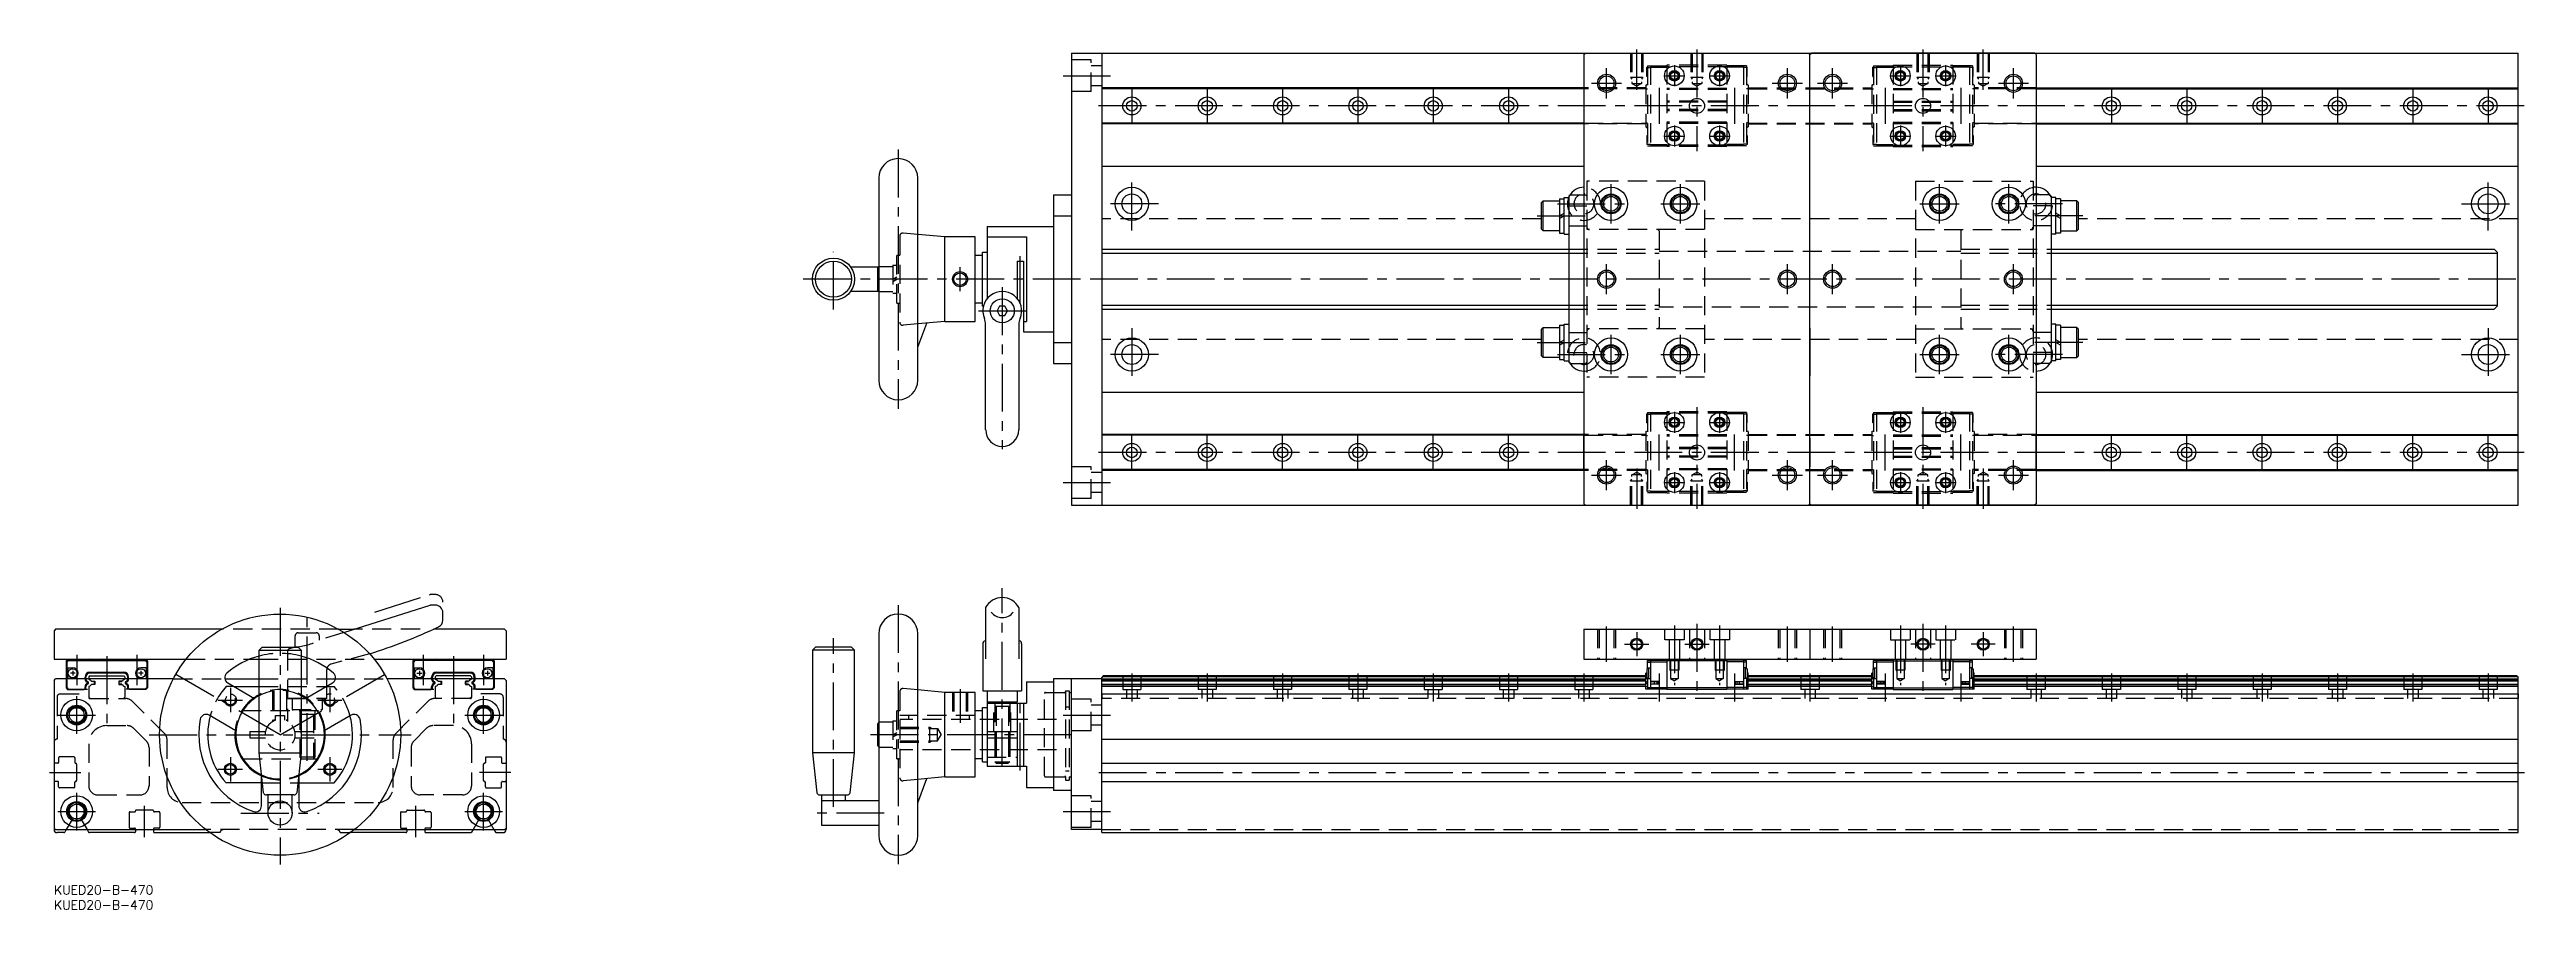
# Model space of a CAD drawing. Extents: x -2 to 820, y -8 to 277.
import ezdxf

# ---------------------------------------------------------------- set-up
doc = ezdxf.new("R2010")
doc.units = 0
doc.header["$LTSCALE"] = 0.5
for name, pattern in [('CENTER', [50.8, 31.75, -6.35, 6.35, -6.35]), ('DASHED', [19.05, 12.7, -6.35]), ('PHANTOM', [63.5, 31.75, -6.35, 6.35, -6.35, 6.35, -6.35])]:
    doc.linetypes.add(name, pattern=pattern)
for name, color, linetype in [('MSM_CENTER', 1, 'CENTER'), ('MSM_CONTINUOUS', 7, 'CONTINUOUS'), ('MSM_DASHED', 4, 'DASHED'), ('MSM_IMAGINARY', 6, 'PHANTOM'), ('MSM_NARROW', 5, 'CONTINUOUS'), ('MSM_PART_NUMBER', 7, 'CONTINUOUS')]:
    doc.layers.add(name, color=color, linetype=linetype)
doc.styles.get("Standard").update_dxf_attribs({"font": 'txt.shx', "height": 3, "bigfont": 'bigfont.shx'})

# ---------------------------------------------------------------- blocks, each defined once
blk = doc.blocks.new('*U2')
at = {"layer": 'MSM_PART_NUMBER'}
blk.add_text('KUED20-B-470', height=3, dxfattribs=at).set_placement((0, -3))
blk = doc.blocks.new('*U3')
at = {"layer": 'MSM_PART_NUMBER'}
blk.add_text('KUED20-B-470', height=3, dxfattribs=at).set_placement((0, -8))

msp = doc.modelspace()

# ---------------------------------------------------------------- linework, layer by layer
at = {"layer": 'MSM_CENTER'}
for p, q in [((525.1, 264.01), (525.1, 277.34)), ((537.6, 272.14), (537.6, 265.14)), ((545.1, 277.34), (545.1, 243.64)), ((552.6, 272.14), (552.6, 265.14)), ((612.6, 272.14), (612.6, 265.14)), ((620.1, 277.34), (620.1, 243.64)), ((627.6, 272.14), (627.6, 265.14)), ((640.1, 264.01), (640.1, 277.34)), ((334.76, 268.64), (350.49, 268.64)), ((357.6, 264.64), (357.6, 252.64)), ((382.6, 264.64), (382.6, 252.64)), ((407.6, 264.64), (407.6, 252.64)), ((432.6, 264.64), (432.6, 252.64)), ((457.6, 264.64), (457.6, 252.64)), ((482.6, 264.64), (482.6, 252.64)), ((507.6, 264.64), (507.6, 252.64)), ((510.1, 266.14), (520.1, 266.14)), ((515.1, 261.14), (515.1, 271.14)), ((532.6, 264.64), (532.6, 252.64)), ((534.1, 268.64), (541.1, 268.64)), ((549.1, 268.64), (556.1, 268.64)), ((557.6, 264.64), (557.6, 252.64)), ((570.1, 266.14), (580.1, 266.14)), ((575.1, 261.14), (575.1, 271.14)), ((582.6, 253.84), (582.6, 263.44)), ((585.1, 266.14), (595.1, 266.14)), ((590.1, 261.14), (590.1, 271.14)), ((607.6, 264.64), (607.6, 252.64)), ((609.1, 268.64), (616.1, 268.64)), ((624.1, 268.64), (631.1, 268.64)), ((632.6, 264.64), (632.6, 252.64)), ((645.1, 266.14), (655.1, 266.14)), ((650.1, 261.14), (650.1, 271.14)), ((657.6, 264.64), (657.6, 252.64)), ((682.6, 264.64), (682.6, 252.64)), ((707.6, 264.64), (707.6, 252.64)), ((732.6, 264.64), (732.6, 252.64)), ((757.6, 264.64), (757.6, 252.64)), ((782.6, 264.64), (782.6, 252.64)), ((807.6, 264.64), (807.6, 252.64)), ((819.61, 258.64), (343.56, 258.64)), ((534.1, 248.64), (541.1, 248.64)), ((537.6, 252.14), (537.6, 245.14)), ((549.1, 248.64), (556.1, 248.64)), ((552.6, 252.14), (552.6, 245.14)), ((609.1, 248.64), (616.1, 248.64)), ((612.6, 252.14), (612.6, 245.14)), ((624.1, 248.64), (631.1, 248.64)), ((627.6, 252.14), (627.6, 245.14)), ((280.1, 244.14), (280.1, 158.14)), ((357.6, 217.34), (357.6, 234.94)), ((516.6, 219.64), (516.6, 232.64)), ((539.6, 219.64), (539.6, 232.64)), ((582.6, 217.34), (582.6, 234.94)), ((625.6, 219.64), (625.6, 232.64)), ((648.6, 219.64), (648.6, 232.64)), ((807.6, 217.34), (807.6, 234.94)), ((366.4, 226.14), (348.8, 226.14)), ((492.08, 222.14), (510.6, 222.14)), ((498.8, 226.14), (523.1, 226.14)), ((533.1, 226.14), (546.1, 226.14)), ((619.1, 226.14), (632.1, 226.14)), ((666.4, 226.14), (642.1, 226.14)), ((673.12, 222.14), (654.6, 222.14)), ((798.8, 226.14), (816.4, 226.14)), ((258.6, 191.04), (258.6, 210.24)), ((320.6, 192.99), (320.6, 208.81)), ((515.1, 196.14), (515.1, 206.14)), ((575.1, 196.14), (575.1, 206.14)), ((590.1, 196.14), (590.1, 206.14)), ((650.1, 196.14), (650.1, 206.14)), ((340.6, 201.14), (247.79, 201.14)), ((300.6, 197.14), (300.6, 205.14)), ((314.6, 198.47), (314.6, 144.76)), ((816.84, 201.14), (336.1, 201.14)), ((306.76, 190.64), (322.43, 190.64)), ((357.6, 184.94), (357.6, 167.34)), ((516.6, 169.64), (516.6, 182.64)), ((539.6, 169.64), (539.6, 182.64)), ((582.6, 184.94), (582.6, 167.34)), ((625.6, 169.64), (625.6, 182.64)), ((648.6, 169.64), (648.6, 182.64)), ((807.6, 184.94), (807.6, 167.34)), ((366.4, 176.14), (348.8, 176.14)), ((492.08, 180.14), (510.6, 180.14)), ((498.8, 176.14), (523.1, 176.14)), ((533.1, 176.14), (546.1, 176.14)), ((619.1, 176.14), (632.1, 176.14)), ((666.4, 176.14), (642.1, 176.14)), ((673.12, 180.14), (654.6, 180.14)), ((798.8, 176.14), (816.4, 176.14)), ((537.6, 157.14), (537.6, 150.14)), ((545.1, 158.64), (545.1, 124.93)), ((552.6, 157.14), (552.6, 150.14)), ((612.6, 157.14), (612.6, 150.14)), ((620.1, 158.64), (620.1, 124.93)), ((627.6, 157.14), (627.6, 150.14)), ((357.6, 137.64), (357.6, 149.64)), ((382.6, 137.64), (382.6, 149.64)), ((407.6, 137.64), (407.6, 149.64)), ((432.6, 137.64), (432.6, 149.64)), ((457.6, 137.64), (457.6, 149.64)), ((482.6, 137.64), (482.6, 149.64)), ((507.6, 137.64), (507.6, 149.64)), ((532.6, 137.64), (532.6, 149.64)), ((534.1, 153.64), (541.1, 153.64)), ((549.1, 153.64), (556.1, 153.64)), ((557.6, 137.64), (557.6, 149.64)), ((582.6, 148.44), (582.6, 138.84)), ((607.6, 137.64), (607.6, 149.64)), ((609.1, 153.64), (616.1, 153.64)), ((624.1, 153.64), (631.1, 153.64)), ((632.6, 137.64), (632.6, 149.64)), ((657.6, 137.64), (657.6, 149.64)), ((682.6, 137.64), (682.6, 149.64)), ((707.6, 137.64), (707.6, 149.64)), ((732.6, 137.64), (732.6, 149.64)), ((757.6, 137.64), (757.6, 149.64)), ((782.6, 137.64), (782.6, 149.64)), ((807.6, 137.64), (807.6, 149.64)), ((819.61, 143.64), (343.56, 143.64)), ((515.1, 131.14), (515.1, 141.14)), ((575.1, 131.14), (575.1, 141.14)), ((590.1, 131.14), (590.1, 141.14)), ((650.1, 131.14), (650.1, 141.14)), ((334.76, 133.64), (350.49, 133.64)), ((510.1, 136.14), (520.1, 136.14)), ((525.1, 138.27), (525.1, 124.93)), ((534.1, 133.64), (541.1, 133.64)), ((537.6, 137.14), (537.6, 130.14)), ((549.1, 133.64), (556.1, 133.64)), ((552.6, 137.14), (552.6, 130.14)), ((570.1, 136.14), (580.1, 136.14)), ((585.1, 136.14), (595.1, 136.14)), ((609.1, 133.64), (616.1, 133.64)), ((612.6, 137.14), (612.6, 130.14)), ((624.1, 133.64), (631.1, 133.64)), ((627.6, 137.14), (627.6, 130.14)), ((640.1, 138.27), (640.1, 124.93)), ((645.1, 136.14), (655.1, 136.14)), ((75, 92.09), (75, 6.96)), ((280.1, 93), (280.1, 7)), ((314.6, 39.5), (314.6, 98.6)), ((84, 41.27), (84, 88.8)), ((515.1, 74.12), (515.1, 85.88)), ((525.1, 84), (525.1, 76)), ((537.6, 86.23), (537.6, 66.42)), ((545.1, 86.75), (545.1, 63.5)), ((552.6, 86.23), (552.6, 66.42)), ((575.1, 74.12), (575.1, 85.88)), ((590.1, 74.12), (590.1, 85.88)), ((612.6, 86.23), (612.6, 66.42)), ((620.1, 86.75), (620.1, 63.5)), ((627.6, 86.23), (627.6, 66.42)), ((640.1, 84), (640.1, 76)), ((650.1, 74.12), (650.1, 85.88)), ((7.5, 76.5), (7.5, 66.42)), ((17.5, 76), (17.5, 52.07)), ((27.5, 76.5), (27.5, 66.42)), ((122.5, 76.5), (122.5, 66.42)), ((132.5, 76), (132.5, 52.07)), ((142.5, 76.5), (142.5, 66.42)), ((258.6, 26.04), (258.6, 82)), ((521.1, 80), (529.1, 80)), ((541.1, 80), (549.1, 80)), ((624.1, 80), (616.1, 80)), ((644.1, 80), (636.1, 80)), ((75, 50), (40.36, 70)), ((75, 50), (109.64, 70)), ((357.6, 70.32), (357.6, 60.98)), ((382.6, 70.32), (382.6, 60.98)), ((407.6, 70.32), (407.6, 60.98)), ((432.6, 70.32), (432.6, 60.98)), ((457.6, 70.32), (457.6, 60.98)), ((482.6, 70.32), (482.6, 60.98)), ((507.6, 70.32), (507.6, 60.98)), ((532.6, 70.32), (532.6, 60.98)), ((557.6, 70.32), (557.6, 60.98)), ((582.6, 70.32), (582.6, 60.98)), ((607.6, 70.32), (607.6, 60.98)), ((632.6, 70.32), (632.6, 60.98)), ((657.6, 70.32), (657.6, 60.98)), ((682.6, 70.32), (682.6, 60.98)), ((707.6, 70.32), (707.6, 60.98)), ((732.6, 70.32), (732.6, 60.98)), ((757.6, 70.32), (757.6, 60.98)), ((782.6, 70.32), (782.6, 60.98)), ((807.6, 70.32), (807.6, 60.98)), ((7.5, 50.25), (7.5, 62.75)), ((54.5, 61.5), (62.5, 61.5)), ((58.5, 65.5), (58.5, 57.5)), ((87.5, 61.5), (95.5, 61.5)), ((91.5, 65.5), (91.5, 57.5)), ((142.5, 50.25), (142.5, 62.75)), ((300.6, 65.11), (300.6, 53.98)), ((320.6, 38.07), (320.6, 61.95)), ((1.25, 56.5), (13.75, 56.5)), ((31.55, 50), (118.45, 50)), ((136.25, 56.5), (148.75, 56.5)), ((337.6, 50), (270.6, 50)), ((334.76, 56.5), (350.49, 56.5)), ((58.5, 42.5), (58.5, 34.5)), ((91.5, 42.5), (91.5, 34.5)), ((-1.5, 37.5), (8.88, 37.5)), ((54.5, 38.5), (62.5, 38.5)), ((87.5, 38.5), (95.5, 38.5)), ((151.5, 37.5), (141.12, 37.5)), ((346.6, 37.5), (820.33, 37.5)), ((7.5, 18.25), (7.5, 30.75)), ((30, 16), (30, 26.38)), ((120, 16), (120, 26.38)), ((142.5, 18.25), (142.5, 30.75)), ((1.25, 24.5), (13.75, 24.5)), ((62, 24), (88, 24)), ((136.25, 24.5), (148.75, 24.5)), ((275.45, 24), (252.94, 24)), ((334.76, 24.5), (350.49, 24.5))]:
    msp.add_line(p, q, dxfattribs=at)
at = {"layer": 'MSM_CONTINUOUS'}
for p, q in [((337.6, 276.14), (817.6, 276.14)), ((337.6, 276.14), (337.6, 126.14)), ((347.6, 276.14), (347.6, 126.14)), ((507.6, 275.64), (508.1, 276.14)), ((507.6, 275.64), (507.6, 126.64)), ((508.1, 276.14), (582.1, 276.14)), ((582.6, 275.64), (582.1, 276.14)), ((582.6, 275.64), (583.1, 276.14)), ((582.6, 126.64), (582.6, 275.64)), ((657.1, 276.14), (583.1, 276.14)), ((657.6, 275.64), (657.1, 276.14)), ((657.6, 275.64), (657.6, 126.64)), ((817.6, 126.14), (817.6, 276.14)), ((507.6, 264.64), (347.6, 264.64)), ((507.6, 264.34), (347.6, 264.34)), ((657.6, 264.64), (817.6, 264.64)), ((657.6, 264.34), (817.6, 264.34)), ((507.6, 252.94), (347.6, 252.94)), ((507.6, 252.64), (347.6, 252.64)), ((657.6, 252.94), (817.6, 252.94)), ((657.6, 252.64), (817.6, 252.64)), ((347.6, 238.64), (507.6, 238.64)), ((657.6, 238.64), (817.6, 238.64)), ((273.6, 234.64), (273.6, 167.64)), ((286.6, 167.64), (286.6, 234.64)), ((331.6, 229.14), (337.6, 229.14)), ((331.6, 229.14), (331.6, 173.14)), ((331.6, 222.16), (337.6, 222.16)), ((493.5, 226.54), (494.1, 227.14)), ((493.5, 217.74), (493.5, 226.54)), ((494.1, 227.14), (499.5, 227.14)), ((494.1, 217.14), (494.1, 227.14)), ((499.5, 227.84), (501, 227.84)), ((499.5, 227.84), (499.5, 216.44)), ((499.5, 222.14), (501, 223)), ((499.5, 221.27), (501, 222.14)), ((501, 216.04), (501, 228.24)), ((501, 228.24), (502.6, 228.24)), ((503.1, 229.14), (502.6, 228.64)), ((502.6, 228.64), (502.6, 173.64)), ((503.1, 229.14), (507.6, 229.14)), ((662.1, 229.14), (657.6, 229.14)), ((662.1, 229.14), (662.6, 228.64)), ((662.6, 228.64), (662.6, 173.64)), ((664.2, 228.24), (662.6, 228.24)), ((664.2, 216.04), (664.2, 228.24)), ((665.7, 227.84), (664.2, 227.84)), ((665.7, 222.14), (664.2, 223)), ((665.7, 221.27), (664.2, 222.14)), ((665.7, 227.84), (665.7, 216.44)), ((671.1, 227.14), (665.7, 227.14)), ((671.7, 226.54), (671.1, 227.14)), ((671.1, 217.14), (671.1, 227.14)), ((671.7, 217.74), (671.7, 226.54)), ((295.6, 215.14), (286.6, 215.98)), ((295.6, 187.14), (295.6, 215.14)), ((305.6, 215.14), (295.6, 215.14)), ((305.6, 187.14), (305.6, 215.14)), ((309.6, 218.64), (309.6, 194.7)), ((309.6, 218.64), (331.6, 218.64)), ((309.6, 215.14), (322.6, 215.14)), ((322.6, 215.14), (322.6, 187.14)), ((494.1, 217.14), (493.5, 217.74)), ((499.5, 217.14), (494.1, 217.14)), ((499.5, 216.44), (501, 216.44)), ((501, 216.04), (502.6, 216.04)), ((664.2, 216.04), (662.6, 216.04)), ((665.7, 216.44), (664.2, 216.44)), ((665.7, 217.14), (671.1, 217.14)), ((671.1, 217.14), (671.7, 217.74)), ((305.6, 209.14), (308.1, 209.14)), ((308.1, 192.14), (308.1, 210.14)), ((308.1, 210.14), (309.6, 210.14)), ((319.6, 207.14), (319.6, 194.7)), ((319.6, 207.14), (321.6, 207.14)), ((321.6, 207.14), (321.6, 183.64)), ((347.6, 211.14), (502.6, 211.14)), ((662.6, 211.14), (809.6, 211.14)), ((809.6, 211.14), (810.6, 210.14)), ((810.6, 210.14), (810.6, 192.14)), ((273.55, 205.14), (264.34, 205.14)), ((273.3, 204.89), (273.6, 205.19)), ((273.3, 197.39), (273.3, 204.89)), ((273.6, 197.09), (273.3, 197.39)), ((264.34, 197.14), (273.55, 197.14)), ((308.1, 193.14), (305.6, 193.14)), ((308.1, 192.14), (308.33, 192.14)), ((313.73, 192.14), (312.86, 190.64)), ((312.86, 190.64), (313.73, 189.14)), ((315.46, 192.14), (313.73, 192.14)), ((313.73, 189.14), (315.46, 189.14)), ((316.33, 190.64), (315.46, 192.14)), ((315.46, 189.14), (316.33, 190.64)), ((347.6, 191.14), (502.6, 191.14)), ((662.6, 191.14), (809.6, 191.14)), ((810.6, 192.14), (809.6, 191.14)), ((295.6, 187.14), (286.6, 186.3)), ((286.6, 178.53), (289.6, 186.58)), ((295.6, 187.14), (305.6, 187.14)), ((309.09, 151.14), (309.09, 186.1)), ((320.1, 186.1), (320.1, 151.14)), ((321.6, 187.14), (322.6, 187.14)), ((321.6, 183.64), (331.6, 183.64)), ((493.5, 184.54), (494.1, 185.14)), ((493.5, 175.74), (493.5, 184.54)), ((494.1, 185.14), (499.5, 185.14)), ((494.1, 175.14), (494.1, 185.14)), ((499.5, 185.84), (501, 185.84)), ((499.5, 185.84), (499.5, 174.44)), ((499.5, 180.14), (501, 181)), ((501, 174.04), (501, 186.24)), ((501, 186.24), (502.6, 186.24)), ((664.2, 186.24), (662.6, 186.24)), ((664.2, 174.04), (664.2, 186.24)), ((665.7, 185.84), (664.2, 185.84)), ((665.7, 180.14), (664.2, 181)), ((665.7, 185.84), (665.7, 174.44)), ((671.1, 185.14), (665.7, 185.14)), ((671.7, 184.54), (671.1, 185.14)), ((671.1, 175.14), (671.1, 185.14)), ((671.7, 175.74), (671.7, 184.54)), ((331.6, 180.12), (337.6, 180.12)), ((331.6, 173.14), (337.6, 173.14)), ((494.1, 175.14), (493.5, 175.74)), ((499.5, 175.14), (494.1, 175.14)), ((499.5, 179.27), (501, 180.14)), ((499.5, 174.44), (501, 174.44)), ((501, 174.04), (502.6, 174.04)), ((503.1, 173.14), (502.6, 173.64)), ((503.1, 173.14), (507.6, 173.14)), ((662.1, 173.14), (657.6, 173.14)), ((662.1, 173.14), (662.6, 173.64)), ((664.2, 174.04), (662.6, 174.04)), ((665.7, 179.27), (664.2, 180.14)), ((665.7, 174.44), (664.2, 174.44)), ((665.7, 175.14), (671.1, 175.14)), ((671.1, 175.14), (671.7, 175.74)), ((347.6, 163.64), (507.6, 163.64)), ((657.6, 163.64), (817.6, 163.64)), ((507.6, 149.64), (347.6, 149.64)), ((507.6, 149.34), (347.6, 149.34)), ((657.6, 149.64), (817.6, 149.64)), ((657.6, 149.34), (817.6, 149.34)), ((507.6, 137.94), (347.6, 137.94)), ((507.6, 137.64), (347.6, 137.64)), ((657.6, 137.94), (817.6, 137.94)), ((657.6, 137.64), (817.6, 137.64)), ((337.6, 126.14), (817.6, 126.14)), ((507.6, 126.64), (508.1, 126.14)), ((508.1, 126.14), (582.1, 126.14)), ((582.6, 126.64), (582.1, 126.14)), ((582.6, 126.64), (583.1, 126.14)), ((657.1, 126.14), (583.1, 126.14)), ((657.6, 126.64), (657.1, 126.14)), ((96.16, 83.95), (124.74, 93)), ((126.5, 93), (124.74, 93)), ((129, 88.04), (129, 90.5)), ((309.09, 92.15), (309.09, 75.17)), ((320.1, 92.15), (320.1, 75.17)), ((0.5, 85), (0, 84.5)), ((0, 84.5), (0, 75)), ((55.64, 85), (0.5, 85)), ((94.36, 85), (99.48, 85)), ((149.5, 85), (125.91, 85)), ((149.5, 85), (150, 84.5)), ((150, 84.5), (150, 75)), ((273.6, 83.5), (273.6, 16.5)), ((286.6, 16.5), (286.6, 83.5)), ((507.6, 85), (507.6, 75)), ((507.6, 85), (657.6, 85)), ((582.6, 85), (582.6, 75)), ((657.6, 85), (657.6, 75)), ((0, 75), (43.78, 75)), ((4.5, 75), (4, 74.5)), ((4, 74.5), (4, 68.5)), ((4.7, 74.7), (4.2, 74.2)), ((4.2, 74.2), (4.2, 68.5)), ((4.75, 74.6), (4.25, 74.1)), ((4.25, 74.1), (4.25, 72.2)), ((4.7, 74.7), (30.3, 74.7)), ((4.75, 74.6), (30.25, 74.6)), ((12.1, 74.75), (11.7, 75)), ((12.1, 74.75), (22.9, 74.75)), ((16.3, 75), (15.9, 74.75)), ((18.7, 75), (19.1, 74.75)), ((22.9, 74.75), (23.3, 75)), ((30.25, 74.6), (30.75, 74.1)), ((30.3, 74.7), (30.8, 74.2)), ((30.5, 75), (31, 74.5)), ((30.75, 74.1), (30.75, 72.2)), ((30.8, 74.2), (30.8, 68.5)), ((31, 74.5), (31, 68.5)), ((64.8, 75), (68, 75)), ((68, 78), (69, 79)), ((68, 44), (68, 78)), ((68, 78), (82, 78)), ((69, 79), (81, 79)), ((82, 78), (81, 79)), ((82, 78), (82, 44)), ((106.22, 75), (150, 75)), ((119.5, 75), (119, 74.5)), ((119, 74.5), (119, 68.5)), ((119.7, 74.7), (119.2, 74.2)), ((119.2, 74.2), (119.2, 68.5)), ((119.75, 74.6), (119.25, 74.1)), ((119.25, 74.1), (119.25, 72.2)), ((145.3, 74.7), (119.7, 74.7)), ((145.25, 74.6), (119.75, 74.6)), ((127.1, 74.75), (126.7, 75)), ((137.9, 74.75), (127.1, 74.75)), ((131.3, 75), (130.9, 74.75)), ((133.7, 75), (134.1, 74.75)), ((137.9, 74.75), (138.3, 75)), ((145.25, 74.6), (145.75, 74.1)), ((145.3, 74.7), (145.8, 74.2)), ((145.5, 75), (146, 74.5)), ((145.75, 74.1), (145.75, 72.2)), ((145.8, 74.2), (145.8, 68.5)), ((146, 74.5), (146, 68.5)), ((252.6, 79), (251.6, 78)), ((251.6, 78), (251.6, 44)), ((265.6, 78), (251.6, 78)), ((264.6, 79), (252.6, 79)), ((265.6, 78), (264.6, 79)), ((265.6, 44), (265.6, 78)), ((308.15, 80.17), (308.15, 64.59)), ((308.88, 81.13), (309.09, 81.19)), ((320.31, 81.13), (320.1, 81.19)), ((321.04, 80.17), (321.04, 64.59)), ((507.6, 75), (657.6, 75)), ((528.65, 71.9), (528.65, 74.6)), ((528.65, 74.6), (529.65, 74.6)), ((528.65, 74.1), (529.65, 74.1)), ((529.65, 74.7), (529.65, 65.1)), ((529.65, 74.7), (535.15, 74.7)), ((529.65, 74.2), (535.15, 74.2)), ((535.15, 75), (535.15, 65)), ((555.05, 74.5), (535.15, 74.5)), ((555.05, 75), (555.05, 65)), ((560.55, 74.7), (555.05, 74.7)), ((560.55, 74.2), (555.05, 74.2)), ((560.55, 74.7), (560.55, 65.1)), ((561.55, 74.6), (560.55, 74.6)), ((561.55, 74.1), (560.55, 74.1)), ((561.55, 71.9), (561.55, 74.6)), ((603.65, 71.9), (603.65, 74.6)), ((603.65, 74.6), (604.65, 74.6)), ((603.65, 74.1), (604.65, 74.1)), ((604.65, 74.7), (604.65, 65.1)), ((604.65, 74.7), (610.15, 74.7)), ((604.65, 74.2), (610.15, 74.2)), ((610.15, 75), (610.15, 65)), ((610.15, 74.5), (630.05, 74.5)), ((630.05, 75), (630.05, 65)), ((635.55, 74.7), (630.05, 74.7)), ((635.55, 74.2), (630.05, 74.2)), ((635.55, 74.7), (635.55, 65.1)), ((636.55, 74.6), (635.55, 74.6)), ((636.55, 74.1), (635.55, 74.1)), ((636.55, 71.9), (636.55, 74.6)), ((0, 68), (0.5, 68.5)), ((0, 68), (0, 18.5)), ((39.54, 68.5), (0.5, 68.5)), ((4.25, 72.2), (6.2, 72.2)), ((4.25, 68.6), (4.25, 68.5)), ((6.2, 68.6), (4.25, 68.6)), ((4.45, 72.2), (4.45, 68.6)), ((7, 70.4), (5.4, 70.4)), ((6.2, 71.2), (6.2, 69.6)), ((10.57, 69.13), (10.27, 69.13)), ((10.27, 68.51), (10.27, 69.13)), ((10.27, 68.51), (10.57, 68.51)), ((10.57, 68.51), (10.57, 69.13)), ((11.8, 69.5), (11.5, 69.2)), ((11.5, 69.2), (11.5, 68.5)), ((11.8, 69.5), (23.2, 69.5)), ((11.87, 70.73), (23.13, 70.73)), ((11.87, 70.43), (11.87, 70.73)), ((23.13, 70.43), (11.87, 70.43)), ((17.5, 70.73), (17.5, 70.43)), ((23.13, 70.43), (23.13, 70.73)), ((23.2, 69.5), (23.5, 69.2)), ((23.5, 69.2), (23.5, 68.5)), ((24.43, 69.13), (24.73, 69.13)), ((24.43, 68.51), (24.43, 69.13)), ((24.73, 68.51), (24.43, 68.51)), ((24.73, 68.51), (24.73, 69.13)), ((29.6, 70.4), (28, 70.4)), ((30.75, 72.2), (28.8, 72.2)), ((28.8, 71.2), (28.8, 69.6)), ((28.8, 68.6), (30.75, 68.6)), ((30.55, 72.2), (30.55, 68.6)), ((30.75, 68.6), (30.75, 68.5)), ((56.67, 68.5), (68, 68.5)), ((57.63, 67.16), (66.53, 62.02)), ((59.64, 66), (68, 66)), ((83.47, 62.02), (92.37, 67.16)), ((90.5, 66.08), (90.5, 71.51)), ((90.5, 68.5), (93.33, 68.5)), ((149.5, 68.5), (110.46, 68.5)), ((119.25, 72.2), (121.2, 72.2)), ((119.25, 68.6), (119.25, 68.5)), ((121.2, 68.6), (119.25, 68.6)), ((119.45, 72.2), (119.45, 68.6)), ((120.4, 70.4), (122, 70.4)), ((121.2, 71.2), (121.2, 69.6)), ((125.57, 69.13), (125.27, 69.13)), ((125.27, 68.51), (125.27, 69.13)), ((125.27, 68.51), (125.57, 68.51)), ((125.57, 68.51), (125.57, 69.13)), ((126.8, 69.5), (126.5, 69.2)), ((126.5, 69.2), (126.5, 68.5)), ((138.2, 69.5), (126.8, 69.5)), ((126.87, 70.73), (138.13, 70.73)), ((126.87, 70.43), (126.87, 70.73)), ((138.13, 70.43), (126.87, 70.43)), ((132.5, 70.73), (132.5, 70.43)), ((138.13, 70.43), (138.13, 70.73)), ((138.2, 69.5), (138.5, 69.2)), ((138.5, 69.2), (138.5, 68.5)), ((139.43, 69.13), (139.73, 69.13)), ((139.43, 68.51), (139.43, 69.13)), ((139.73, 68.51), (139.43, 68.51)), ((139.73, 68.51), (139.73, 69.13)), ((143, 70.4), (144.6, 70.4)), ((145.75, 72.2), (143.8, 72.2)), ((143.8, 71.2), (143.8, 69.6)), ((143.8, 68.6), (145.75, 68.6)), ((145.55, 72.2), (145.55, 68.6)), ((145.75, 68.6), (145.75, 68.5)), ((149.5, 68.5), (150, 68)), ((150, 68), (150, 18.5)), ((322.6, 67.5), (331.6, 67.5)), ((322.6, 67.5), (322.6, 60.5)), ((331.6, 68.5), (331.6, 31.5)), ((347.6, 68.5), (331.6, 68.5)), ((337.6, 18.5), (337.6, 68.5)), ((348.1, 69.5), (347.6, 69)), ((347.6, 17.5), (347.6, 69)), ((528.15, 68.46), (347.6, 68.46)), ((528.15, 68.25), (347.6, 68.25)), ((528.15, 67.7), (347.6, 67.7)), ((528.15, 66.7), (347.6, 66.7)), ((528.15, 66.15), (347.6, 66.15)), ((528.15, 65.94), (347.6, 65.94)), ((528.15, 69.2), (347.8, 69.2)), ((528.15, 69.5), (348.1, 69.5)), ((528.15, 70.43), (528.45, 70.61)), ((528.15, 65.1), (528.15, 70.43)), ((528.15, 69.13), (528.45, 69.13)), ((528.65, 68.51), (528.15, 68.51)), ((528.65, 67.38), (528.15, 67.64)), ((528.65, 67.29), (528.15, 67.55)), ((528.65, 67.11), (528.15, 66.85)), ((528.65, 67.02), (528.15, 66.76)), ((528.65, 65.89), (528.15, 65.89)), ((528.45, 71.9), (528.45, 68.9)), ((529.05, 71.9), (528.45, 71.9)), ((528.45, 68.9), (529.05, 68.9)), ((528.65, 72.2), (529.65, 72.2)), ((528.65, 68.9), (528.65, 65.1)), ((528.65, 68.6), (529.65, 68.6)), ((528.65, 67.11), (528.65, 67.11)), ((529.05, 72.2), (529.05, 68.6)), ((532.35, 67.6), (529.65, 67.6)), ((532.35, 66.8), (529.65, 66.8)), ((531.85, 67.55), (530, 67.55)), ((530, 66.85), (531.85, 66.85)), ((530.45, 67.55), (530.45, 67.6)), ((530.45, 66.8), (530.45, 66.85)), ((530.91, 67.55), (530.91, 67.6)), ((530.91, 66.8), (530.91, 66.85)), ((531.05, 66.85), (531.05, 67.55)), ((531.85, 66.85), (531.85, 67.55)), ((532.35, 66.8), (532.35, 67.6)), ((557.85, 67.6), (560.55, 67.6)), ((557.85, 66.8), (557.85, 67.6)), ((557.85, 66.8), (560.55, 66.8)), ((560.2, 67.55), (558.35, 67.55)), ((558.35, 67.55), (558.35, 66.85)), ((558.35, 66.85), (560.2, 66.85)), ((559.15, 67.55), (559.15, 66.85)), ((559.29, 67.55), (559.29, 67.6)), ((559.29, 66.8), (559.29, 66.85)), ((559.75, 67.55), (559.75, 67.6)), ((559.75, 66.8), (559.75, 66.85)), ((561.55, 72.2), (560.55, 72.2)), ((561.55, 68.6), (560.55, 68.6)), ((561.15, 72.2), (561.15, 68.6)), ((561.75, 71.9), (561.15, 71.9)), ((561.15, 68.9), (561.75, 68.9)), ((561.55, 68.9), (561.55, 65.1)), ((561.55, 68.51), (562.05, 68.51)), ((561.55, 67.38), (562.05, 67.64)), ((561.55, 67.29), (562.05, 67.55)), ((561.55, 67.11), (562.05, 66.85)), ((561.55, 67.11), (561.55, 67.11)), ((561.55, 67.02), (562.05, 66.76)), ((561.55, 65.89), (562.05, 65.89)), ((561.75, 71.9), (561.75, 68.9)), ((562.05, 70.43), (561.75, 70.61)), ((562.05, 69.13), (561.75, 69.13)), ((562.05, 65.1), (562.05, 70.43)), ((603.15, 69.5), (562.05, 69.5)), ((603.15, 69.2), (562.05, 69.2)), ((603.15, 68.46), (562.05, 68.46)), ((603.15, 68.25), (562.05, 68.25)), ((603.15, 67.7), (562.05, 67.7)), ((603.15, 66.7), (562.05, 66.7)), ((603.15, 66.15), (562.05, 66.15)), ((603.15, 65.94), (562.05, 65.94)), ((603.15, 70.43), (603.45, 70.61)), ((603.15, 65.1), (603.15, 70.43)), ((603.15, 69.13), (603.45, 69.13)), ((603.65, 68.51), (603.15, 68.51)), ((603.65, 67.38), (603.15, 67.64)), ((603.65, 67.29), (603.15, 67.55)), ((603.65, 67.11), (603.15, 66.85)), ((603.65, 67.02), (603.15, 66.76)), ((603.65, 65.89), (603.15, 65.89)), ((603.45, 71.9), (604.05, 71.9)), ((603.45, 71.9), (603.45, 68.9)), ((604.05, 68.9), (603.45, 68.9)), ((603.65, 72.2), (604.65, 72.2)), ((603.65, 68.9), (603.65, 65.1)), ((603.65, 68.6), (604.65, 68.6)), ((603.65, 67.11), (603.65, 67.11)), ((604.05, 72.2), (604.05, 68.6)), ((607.35, 67.6), (604.65, 67.6)), ((607.35, 66.8), (604.65, 66.8)), ((605, 67.55), (606.85, 67.55)), ((606.85, 66.85), (605, 66.85)), ((605.45, 67.55), (605.45, 67.6)), ((605.45, 66.8), (605.45, 66.85)), ((605.91, 67.55), (605.91, 67.6)), ((605.91, 66.8), (605.91, 66.85)), ((606.05, 67.55), (606.05, 66.85)), ((606.85, 67.55), (606.85, 66.85)), ((607.35, 66.8), (607.35, 67.6)), ((632.85, 67.6), (635.55, 67.6)), ((632.85, 66.8), (632.85, 67.6)), ((632.85, 66.8), (635.55, 66.8)), ((633.35, 66.85), (633.35, 67.55)), ((633.35, 67.55), (635.2, 67.55)), ((635.2, 66.85), (633.35, 66.85)), ((634.15, 66.85), (634.15, 67.55)), ((634.29, 67.55), (634.29, 67.6)), ((634.29, 66.8), (634.29, 66.85)), ((634.75, 67.55), (634.75, 67.6)), ((634.75, 66.8), (634.75, 66.85)), ((636.55, 72.2), (635.55, 72.2)), ((636.55, 68.6), (635.55, 68.6)), ((636.15, 72.2), (636.15, 68.6)), ((636.15, 71.9), (636.75, 71.9)), ((636.75, 68.9), (636.15, 68.9)), ((636.55, 68.9), (636.55, 65.1)), ((636.55, 68.51), (637.05, 68.51)), ((636.55, 67.38), (637.05, 67.64)), ((636.55, 67.29), (637.05, 67.55)), ((636.55, 67.11), (636.55, 67.11)), ((636.55, 67.11), (637.05, 66.85)), ((636.55, 67.02), (637.05, 66.76)), ((636.55, 65.89), (637.05, 65.89)), ((636.75, 71.9), (636.75, 68.9)), ((637.05, 70.43), (636.75, 70.61)), ((637.05, 69.13), (636.75, 69.13)), ((637.05, 65.1), (637.05, 70.43)), ((817.1, 69.5), (637.05, 69.5)), ((817.4, 69.2), (637.05, 69.2)), ((817.6, 68.46), (637.05, 68.46)), ((817.6, 68.25), (637.05, 68.25)), ((817.6, 67.7), (637.05, 67.7)), ((817.6, 66.7), (637.05, 66.7)), ((817.6, 66.15), (637.05, 66.15)), ((817.6, 65.94), (637.05, 65.94)), ((817.1, 69.5), (817.6, 69)), ((817.6, 17.5), (817.6, 69)), ((295.6, 64), (286.6, 64.84)), ((295.6, 36), (295.6, 64)), ((305.6, 64), (295.6, 64)), ((305.6, 36), (305.6, 64)), ((305.6, 58), (308.1, 58)), ((308.1, 41), (308.1, 59)), ((308.1, 59), (309.6, 59)), ((308.15, 64.59), (308.35, 64.5)), ((308.15, 64.59), (321.04, 64.59)), ((308.35, 64.5), (320.84, 64.5)), ((309.6, 64.5), (309.6, 60.87)), ((309.6, 60.87), (319.6, 60.87)), ((309.96, 60.5), (309.6, 60.87)), ((309.6, 60.5), (309.6, 39.5)), ((309.6, 60.5), (322.6, 60.5)), ((319.23, 60.5), (319.6, 60.87)), ((319.6, 64.5), (319.6, 60.87)), ((319.6, 60.5), (319.6, 39.5)), ((321.04, 64.59), (320.84, 64.5)), ((321.6, 60.5), (321.6, 39.5)), ((347.6, 63.5), (817.6, 63.5)), ((535.15, 65.1), (528.15, 65.1)), ((528.65, 65.6), (535.15, 65.6)), ((555.05, 65.5), (535.15, 65.5)), ((555.05, 65), (535.15, 65)), ((561.55, 65.6), (555.05, 65.6)), ((562.05, 65.1), (555.05, 65.1)), ((610.15, 65.1), (603.15, 65.1)), ((603.65, 65.6), (610.15, 65.6)), ((610.15, 65.5), (630.05, 65.5)), ((610.15, 65), (630.05, 65)), ((636.55, 65.6), (630.05, 65.6)), ((637.05, 65.1), (630.05, 65.1)), ((60.36, 51.32), (51.45, 56.47)), ((98.55, 56.47), (89.64, 51.32)), ((89.67, 51), (89.97, 51)), ((273.3, 53.75), (273.6, 54.05)), ((273.3, 46.25), (273.3, 53.75)), ((309.6, 51), (319.6, 51)), ((312.1, 51), (312.1, 49)), ((317.1, 51), (317.1, 49)), ((62.31, 42), (62.67, 42)), ((69.5, 30.65), (68, 44)), ((68, 44), (82, 44)), ((82, 44), (80.5, 30.65)), ((87.33, 42), (87.69, 42)), ((89.67, 49), (89.97, 49)), ((265.6, 44), (251.6, 44)), ((251.6, 44), (253.1, 30.65)), ((264.09, 30.65), (265.6, 44)), ((273.6, 45.95), (273.3, 46.25)), ((308.1, 42), (305.6, 42)), ((309.6, 49), (319.6, 49)), ((347.6, 48.5), (817.6, 48.5)), ((68.82, 34), (57.11, 34)), ((68.82, 26.37), (68.82, 36.66)), ((81.17, 36.66), (81.17, 26.37)), ((81.17, 34), (92.89, 34)), ((295.6, 36), (286.6, 35.16)), ((286.6, 27.39), (289.6, 35.44)), ((295.6, 36), (305.6, 36)), ((308.1, 41), (309.6, 41)), ((309.6, 39.5), (322.6, 39.5)), ((322.6, 39.5), (322.6, 32.5)), ((347.6, 40.5), (817.6, 40.5)), ((347.6, 34.5), (817.6, 34.5)), ((79.56, 30), (70.44, 30)), ((71, 24), (71, 30)), ((79, 24), (79, 30)), ((254.04, 30), (263.16, 30)), ((254.6, 30), (254.6, 20)), ((273.6, 28), (254.6, 28)), ((262.6, 28), (262.6, 30)), ((322.6, 32.5), (331.6, 32.5)), ((337.6, 31.5), (331.6, 31.5)), ((0, 19), (0.5, 18.5)), ((0.5, 18.5), (50.35, 18.5)), ((3.29, 17.5), (1, 17.5)), ((4.04, 18.5), (3.55, 17.65)), ((10.96, 18.5), (11.45, 17.65)), ((26.7, 17.5), (11.71, 17.5)), ((27, 18.5), (27, 17.8)), ((33, 18.5), (33, 17.8)), ((33.3, 17.5), (51.68, 17.5)), ((116.7, 17.5), (98.32, 17.5)), ((99.65, 18.5), (149.5, 18.5)), ((117, 18.5), (117, 17.8)), ((123, 18.5), (123, 17.8)), ((123.3, 17.5), (138.29, 17.5)), ((139.04, 18.5), (138.55, 17.65)), ((145.96, 18.5), (146.45, 17.65)), ((146.71, 17.5), (149, 17.5)), ((149.5, 18.5), (150, 19)), ((254.6, 20), (273.6, 20)), ((347.6, 18.5), (337.6, 18.5)), ((347.6, 17.5), (817.6, 17.5))]:
    msp.add_line(p, q, dxfattribs=at)
for centre, radius in [((537.6, 268.64), 3.25), ((552.6, 268.64), 3.25), ((612.6, 268.64), 3.25), ((627.6, 268.64), 3.25), ((515.1, 266.14), 2.46), ((537.6, 268.64), 1.75), ((537.6, 268.64), 1.23), ((552.6, 268.64), 1.75), ((552.6, 268.64), 1.23), ((575.1, 266.14), 2.46), ((590.1, 266.14), 2.46), ((612.6, 268.64), 1.75), ((612.6, 268.64), 1.23), ((627.6, 268.64), 1.75), ((627.6, 268.64), 1.23), ((650.1, 266.14), 2.46), ((357.6, 258.64), 3), ((357.6, 258.64), 1.75), ((382.6, 258.64), 3), ((382.6, 258.64), 1.75), ((407.6, 258.64), 3), ((407.6, 258.64), 1.75), ((432.6, 258.64), 3), ((432.6, 258.64), 1.75), ((457.6, 258.64), 3), ((457.6, 258.64), 1.75), ((482.6, 258.64), 3), ((482.6, 258.64), 1.75), ((545.1, 258.64), 2.5), ((620.1, 258.64), 2.5), ((682.6, 258.64), 3), ((682.6, 258.64), 1.75), ((707.6, 258.64), 3), ((707.6, 258.64), 1.75), ((732.6, 258.64), 3), ((732.6, 258.64), 1.75), ((757.6, 258.64), 3), ((757.6, 258.64), 1.75), ((782.6, 258.64), 3), ((782.6, 258.64), 1.75), ((807.6, 258.64), 3), ((807.6, 258.64), 1.75), ((537.6, 248.64), 3.25), ((537.6, 248.64), 1.75), ((537.6, 248.64), 1.23), ((552.6, 248.64), 3.25), ((552.6, 248.64), 1.75), ((552.6, 248.64), 1.23), ((612.6, 248.64), 3.25), ((612.6, 248.64), 1.75), ((612.6, 248.64), 1.23), ((627.6, 248.64), 3.25), ((627.6, 248.64), 1.75), ((627.6, 248.64), 1.23), ((357.6, 226.14), 5.5), ((516.6, 226.14), 5.5), ((539.6, 226.14), 5.5), ((625.6, 226.14), 5.5), ((648.6, 226.14), 5.5), ((807.6, 226.14), 5.5), ((357.6, 226.14), 3.3), ((516.6, 226.14), 3.3), ((516.6, 226.14), 2.46), ((539.6, 226.14), 3.3), ((539.6, 226.14), 2.46), ((625.6, 226.14), 3.3), ((625.6, 226.14), 2.46), ((648.6, 226.14), 3.3), ((648.6, 226.14), 2.46), ((807.6, 226.14), 3.3), ((258.6, 201.14), 7), ((258.6, 201.14), 6), ((300.6, 201.14), 2.07), ((515.1, 201.14), 2.46), ((575.1, 201.14), 2.46), ((590.1, 201.14), 2.46), ((650.1, 201.14), 2.46), ((314.6, 190.64), 4), ((357.6, 176.14), 5.5), ((516.6, 176.14), 5.5), ((539.6, 176.14), 5.5), ((625.6, 176.14), 5.5), ((648.6, 176.14), 5.5), ((807.6, 176.14), 5.5), ((357.6, 176.14), 3.3), ((516.6, 176.14), 3.3), ((516.6, 176.14), 2.46), ((539.6, 176.14), 3.3), ((539.6, 176.14), 2.46), ((625.6, 176.14), 3.3), ((625.6, 176.14), 2.46), ((648.6, 176.14), 3.3), ((648.6, 176.14), 2.46), ((807.6, 176.14), 3.3), ((537.6, 153.64), 3.25), ((552.6, 153.64), 3.25), ((612.6, 153.64), 3.25), ((627.6, 153.64), 3.25), ((537.6, 153.64), 1.75), ((537.6, 153.64), 1.23), ((552.6, 153.64), 1.75), ((552.6, 153.64), 1.23), ((612.6, 153.64), 1.75), ((612.6, 153.64), 1.23), ((627.6, 153.64), 1.75), ((627.6, 153.64), 1.23), ((357.6, 143.64), 3), ((357.6, 143.64), 1.75), ((382.6, 143.64), 3), ((382.6, 143.64), 1.75), ((407.6, 143.64), 3), ((407.6, 143.64), 1.75), ((432.6, 143.64), 3), ((432.6, 143.64), 1.75), ((457.6, 143.64), 3), ((457.6, 143.64), 1.75), ((482.6, 143.64), 3), ((482.6, 143.64), 1.75), ((545.1, 143.64), 2.5), ((620.1, 143.64), 2.5), ((682.6, 143.64), 3), ((682.6, 143.64), 1.75), ((707.6, 143.64), 3), ((707.6, 143.64), 1.75), ((732.6, 143.64), 3), ((732.6, 143.64), 1.75), ((757.6, 143.64), 3), ((757.6, 143.64), 1.75), ((782.6, 143.64), 3), ((782.6, 143.64), 1.75), ((807.6, 143.64), 3), ((807.6, 143.64), 1.75), ((515.1, 136.14), 2.46), ((537.6, 133.64), 3.25), ((537.6, 133.64), 1.75), ((537.6, 133.64), 1.23), ((552.6, 133.64), 3.25), ((552.6, 133.64), 1.75), ((552.6, 133.64), 1.23), ((575.1, 136.14), 2.46), ((590.1, 136.14), 2.46), ((612.6, 133.64), 3.25), ((612.6, 133.64), 1.75), ((612.6, 133.64), 1.23), ((627.6, 133.64), 3.25), ((627.6, 133.64), 1.75), ((627.6, 133.64), 1.23), ((650.1, 136.14), 2.46), ((75, 50), 40), ((525.1, 80), 1.62), ((545.1, 80), 1.62), ((620.1, 80), 1.62), ((640.1, 80), 1.62), ((6.2, 70.4), 1.5), ((28.8, 70.4), 1.5), ((121.2, 70.4), 1.5), ((143.8, 70.4), 1.5), ((7.5, 56.5), 5.25), ((7.5, 56.5), 3.3), ((7.5, 56.5), 2.46), ((142.5, 56.5), 5.25), ((142.5, 56.5), 3.3), ((142.5, 56.5), 2.46), ((58.5, 38.5), 1.62), ((91.5, 38.5), 1.62), ((7.5, 24.5), 5.25), ((7.5, 24.5), 3.3), ((7.5, 24.5), 2.46), ((75, 24), 4), ((142.5, 24.5), 5.25), ((142.5, 24.5), 3.3), ((142.5, 24.5), 2.46)]:
    msp.add_circle(centre, radius, dxfattribs=at)
for centre, radius, start, end in [((280.1, 234.64), 6.5, 0, 180), ((507.6, 226.14), 5.5, 90, 150.36952), ((657.6, 226.14), 5.5, 29.63048, 90), ((507.6, 226.14), 5.5, 155.38002, 157.55365), ((657.6, 226.14), 3.3, 65.38002, 90), ((657.6, 226.14), 5.5, 22.44635, 24.61998), ((314.6, 190.64), 6.44, 336.63414, 203.36586), ((304.09, 186.1), 5, 0, 23.36586), ((325.1, 186.1), 5, 156.63414, 180), ((507.6, 176.14), 5.5, 202.44635, 204.61998), ((507.6, 176.14), 5.5, 209.63048, 270), ((507.6, 176.14), 3.3, 245.38002, 270), ((657.6, 176.14), 5.5, 270, 330.36952), ((657.6, 176.14), 3.3, 270, 294.61998), ((657.6, 176.14), 5.5, 335.38002, 337.55365), ((280.1, 167.64), 6.5, 180, 0), ((314.6, 151.14), 5.5, 180, 0), ((126.5, 90.5), 2.5, 0, 90), ((314.6, 89.31), 6.2, 27.31861, 152.68139), ((314.6, 93.45), 4.6, 216.98989, 323.01011), ((53.8, 240.91), 171.78, 287.22346, 295.43442), ((126.5, 88.04), 2.5, 295.47146, 0), ((280.1, 83.5), 6.5, 0, 180), ((75, 50), 27, 105.02611, 130.91321), ((75, 50), 27, 49.08679, 74.97389), ((309.15, 80.17), 1, 105.72475, 180), ((320.04, 80.17), 1, 0, 74.27525), ((6.2, 70.4), 1.8, 270, 90), ((11.87, 69.13), 1.6, 90.00083, 179.99917), ((11.57, 68.51), 1.3, 180, 180.23456), ((11.87, 69.13), 1.3, 90, 180), ((11.57, 68.51), 1, 180, 180.30493), ((23.13, 69.13), 1.6, 0.00083, 89.99917), ((23.13, 69.13), 1.3, 0, 90), ((23.43, 68.51), 1, 359.69507, 0), ((23.43, 68.51), 1.3, 359.76544, 0), ((28.8, 70.4), 1.8, 90, 270), ((58.63, 68.89), 2, 130.91321, 240), ((92.5, 71.51), 2, 164.18067, 180), ((91.37, 68.89), 2, 300, 49.08679), ((121.2, 70.4), 1.8, 270, 90), ((126.87, 69.13), 1.6, 90.00083, 179.99917), ((126.57, 68.51), 1.3, 180, 180.23456), ((126.87, 69.13), 1.3, 90, 180), ((126.57, 68.51), 1, 180, 180.30493), ((138.13, 69.13), 1.6, 0.00083, 89.99917), ((138.13, 69.13), 1.3, 0, 90), ((138.43, 68.51), 1, 359.69507, 0), ((138.43, 68.51), 1.3, 359.76544, 0), ((143.8, 70.4), 1.8, 90, 270), ((530, 67.2), 0.35, 90, 270), ((560.2, 67.2), 0.35, 270, 89.99996), ((605, 67.2), 0.35, 90, 270), ((635.2, 67.2), 0.35, 270, 89.99996), ((75, 50), 14.7, 118.43689, 245.17105), ((75, 50), 15, 117.81814, 125.69042), ((75, 50), 14.7, 294.82895, 61.56311), ((75, 50), 27, 169.08679, 250.91321), ((50.45, 54.73), 2, 60, 169.08679), ((75, 50), 24, 164.90942, 221.81031), ((75, 50), 15, 174.30957, 245.69042), ((75, 50), 15, 294.30958, 5.69043), ((75, 50), 27, 289.08679, 10.91321), ((75, 50), 24, 318.18969, 15.09058), ((99.55, 54.73), 2, 10.91321, 120), ((66.82, 26.37), 2, 250.91321, 360), ((70.44, 31), 1, 200.77017, 270), ((79.56, 31), 1, 270, 339.22983), ((83.18, 26.37), 2, 180, 289.08679), ((254.04, 31), 1, 200.77017, 270), ((263.16, 31), 1, 270, 339.22983), ((1, 18.5), 1, 180, 270), ((3.29, 17.8), 0.3, 270, 330), ((11.71, 17.8), 0.3, 210, 270), ((26.7, 17.8), 0.3, 270, 0), ((33.3, 17.8), 0.3, 180, 270), ((116.7, 17.8), 0.3, 270, 0), ((123.3, 17.8), 0.3, 180, 270), ((138.29, 17.8), 0.3, 270, 330), ((146.71, 17.8), 0.3, 210, 270), ((149, 18.5), 1, 270, 0), ((280.1, 16.5), 6.5, 180, 0)]:
    msp.add_arc(centre, radius, start, end, dxfattribs=at)
at = {"layer": 'MSM_DASHED'}
for p, q in [((344.1, 273.89), (337.6, 273.89)), ((344.1, 263.39), (344.1, 273.89)), ((347.6, 271.94), (344.1, 271.94)), ((523.1, 276.14), (523.1, 268.14)), ((523.48, 276.14), (523.48, 266.07)), ((526.72, 276.14), (526.72, 266.07)), ((527.1, 276.14), (527.1, 268.14)), ((528.45, 268.44), (528.45, 271.44)), ((528.45, 271.44), (528.65, 271.44)), ((528.65, 271.89), (529.65, 271.89)), ((528.65, 271.89), (528.65, 245.39)), ((528.65, 271.39), (529.65, 271.39)), ((529.65, 271.94), (529.65, 245.34)), ((529.65, 271.94), (535.15, 271.94)), ((529.65, 271.44), (535.15, 271.44)), ((555.05, 272.14), (535.15, 272.14)), ((535.15, 272.14), (535.15, 245.14)), ((555.05, 271.64), (535.15, 271.64)), ((543.1, 276.14), (543.1, 268.14)), ((543.48, 276.14), (543.48, 266.07)), ((546.72, 276.14), (546.72, 266.07)), ((547.1, 276.14), (547.1, 268.14)), ((555.05, 272.14), (555.05, 245.14)), ((560.55, 271.94), (555.05, 271.94)), ((560.55, 271.44), (555.05, 271.44)), ((560.55, 271.94), (560.55, 245.34)), ((561.55, 271.89), (560.55, 271.89)), ((561.55, 271.39), (560.55, 271.39)), ((561.55, 271.89), (561.55, 245.39)), ((561.55, 271.44), (561.75, 271.44)), ((561.75, 268.44), (561.75, 271.44)), ((603.65, 271.44), (603.45, 271.44)), ((603.45, 268.44), (603.45, 271.44)), ((603.65, 271.89), (604.65, 271.89)), ((603.65, 271.89), (603.65, 245.39)), ((603.65, 271.39), (604.65, 271.39)), ((604.65, 271.94), (610.15, 271.94)), ((604.65, 271.94), (604.65, 245.34)), ((604.65, 271.44), (610.15, 271.44)), ((610.15, 272.14), (630.05, 272.14)), ((610.15, 272.14), (610.15, 245.14)), ((610.15, 271.64), (630.05, 271.64)), ((618.1, 276.14), (618.1, 268.14)), ((618.48, 276.14), (618.48, 266.07)), ((621.72, 276.14), (621.72, 266.07)), ((622.1, 276.14), (622.1, 268.14)), ((630.05, 272.14), (630.05, 245.14)), ((635.55, 271.94), (630.05, 271.94)), ((635.55, 271.44), (630.05, 271.44)), ((635.55, 271.94), (635.55, 245.34)), ((636.55, 271.89), (635.55, 271.89)), ((636.55, 271.39), (635.55, 271.39)), ((636.55, 271.89), (636.55, 245.39)), ((636.75, 271.44), (636.55, 271.44)), ((636.75, 268.44), (636.75, 271.44)), ((638.1, 276.14), (638.1, 268.14)), ((638.48, 276.14), (638.48, 266.07)), ((641.72, 276.14), (641.72, 266.07)), ((642.1, 276.14), (642.1, 268.14)), ((344.1, 263.39), (337.6, 263.39)), ((347.6, 265.34), (344.1, 265.34)), ((528.15, 264.64), (507.6, 264.64)), ((528.15, 264.34), (507.6, 264.34)), ((523.1, 268.14), (527.1, 268.14)), ((523.1, 268.14), (523.48, 267.48)), ((523.48, 266.07), (526.72, 266.07)), ((523.48, 266.07), (525.1, 265.14)), ((526.72, 266.07), (525.1, 265.14)), ((527.1, 268.14), (526.72, 267.48)), ((528.15, 265.57), (528.65, 265.87)), ((528.15, 265.57), (528.15, 251.71)), ((528.15, 264.27), (528.65, 264.27)), ((528.65, 268.44), (528.45, 268.44)), ((555.05, 264.44), (535.15, 264.44)), ((555.05, 264.04), (535.15, 264.04)), ((543.1, 268.14), (547.1, 268.14)), ((543.1, 268.14), (543.48, 267.48)), ((543.48, 266.07), (546.72, 266.07)), ((543.48, 266.07), (545.1, 265.14)), ((546.72, 266.07), (545.1, 265.14)), ((547.1, 268.14), (546.72, 267.48)), ((561.75, 268.44), (561.55, 268.44)), ((562.05, 265.57), (561.55, 265.87)), ((562.05, 264.27), (561.55, 264.27)), ((562.05, 265.57), (562.05, 251.71)), ((562.05, 264.64), (603.15, 264.64)), ((562.05, 264.34), (603.15, 264.34)), ((603.15, 265.57), (603.65, 265.87)), ((603.15, 265.57), (603.15, 251.71)), ((603.15, 264.27), (603.65, 264.27)), ((603.45, 268.44), (603.65, 268.44)), ((610.15, 264.44), (630.05, 264.44)), ((610.15, 264.04), (630.05, 264.04)), ((618.1, 268.14), (622.1, 268.14)), ((618.1, 268.14), (618.48, 267.48)), ((618.48, 266.07), (621.72, 266.07)), ((618.48, 266.07), (620.1, 265.14)), ((621.72, 266.07), (620.1, 265.14)), ((622.1, 268.14), (621.72, 267.48)), ((636.55, 268.44), (636.75, 268.44)), ((637.05, 265.57), (636.55, 265.87)), ((637.05, 264.27), (636.55, 264.27)), ((637.05, 265.57), (637.05, 251.71)), ((657.6, 264.64), (637.05, 264.64)), ((657.6, 264.34), (637.05, 264.34)), ((638.1, 268.14), (642.1, 268.14)), ((638.1, 268.14), (638.48, 267.48)), ((638.48, 266.07), (641.72, 266.07)), ((638.48, 266.07), (640.1, 265.14)), ((641.72, 266.07), (640.1, 265.14)), ((642.1, 268.14), (641.72, 267.48)), ((528.65, 258.64), (528.15, 258.64)), ((555.05, 260.24), (535.15, 260.24)), ((555.05, 259.84), (535.15, 259.84)), ((555.05, 257.44), (535.15, 257.44)), ((555.05, 257.04), (535.15, 257.04)), ((561.55, 258.64), (562.05, 258.64)), ((603.65, 258.64), (603.15, 258.64)), ((610.15, 260.24), (630.05, 260.24)), ((610.15, 259.84), (630.05, 259.84)), ((610.15, 257.44), (630.05, 257.44)), ((610.15, 257.04), (630.05, 257.04)), ((636.55, 258.64), (637.05, 258.64)), ((507.6, 252.94), (528.15, 252.94)), ((528.15, 252.64), (507.6, 252.64)), ((528.15, 253.01), (528.65, 253.01)), ((528.15, 251.71), (528.65, 251.41)), ((528.45, 248.84), (528.45, 245.84)), ((528.45, 248.84), (528.65, 248.84)), ((555.05, 253.24), (535.15, 253.24)), ((555.05, 252.84), (535.15, 252.84)), ((562.05, 253.01), (561.55, 253.01)), ((562.05, 251.71), (561.55, 251.41)), ((561.55, 248.84), (561.75, 248.84)), ((561.75, 248.84), (561.75, 245.84)), ((562.05, 252.94), (603.15, 252.94)), ((562.05, 252.64), (603.15, 252.64)), ((603.15, 253.01), (603.65, 253.01)), ((603.15, 251.71), (603.65, 251.41)), ((603.65, 248.84), (603.45, 248.84)), ((603.45, 248.84), (603.45, 245.84)), ((610.15, 253.24), (630.05, 253.24)), ((610.15, 252.84), (630.05, 252.84)), ((637.05, 253.01), (636.55, 253.01)), ((637.05, 251.71), (636.55, 251.41)), ((636.75, 248.84), (636.55, 248.84)), ((636.75, 248.84), (636.75, 245.84)), ((637.05, 252.94), (657.6, 252.94)), ((657.6, 252.64), (637.05, 252.64)), ((528.65, 245.84), (528.45, 245.84)), ((528.65, 245.89), (529.65, 245.89)), ((528.65, 245.39), (529.65, 245.39)), ((529.65, 245.84), (535.15, 245.84)), ((529.65, 245.34), (535.15, 245.34)), ((555.05, 245.64), (535.15, 245.64)), ((555.05, 245.14), (535.15, 245.14)), ((560.55, 245.84), (555.05, 245.84)), ((560.55, 245.34), (555.05, 245.34)), ((561.55, 245.89), (560.55, 245.89)), ((561.55, 245.39), (560.55, 245.39)), ((561.75, 245.84), (561.55, 245.84)), ((603.45, 245.84), (603.65, 245.84)), ((603.65, 245.89), (604.65, 245.89)), ((603.65, 245.39), (604.65, 245.39)), ((604.65, 245.84), (610.15, 245.84)), ((604.65, 245.34), (610.15, 245.34)), ((610.15, 245.64), (630.05, 245.64)), ((610.15, 245.14), (630.05, 245.14)), ((635.55, 245.84), (630.05, 245.84)), ((635.55, 245.34), (630.05, 245.34)), ((636.55, 245.89), (635.55, 245.89)), ((636.55, 245.39), (635.55, 245.39)), ((636.55, 245.84), (636.75, 245.84)), ((508.6, 233.64), (508.6, 168.64)), ((547.6, 233.64), (508.6, 233.64)), ((547.6, 233.64), (547.6, 168.64)), ((617.6, 233.64), (617.6, 168.64)), ((617.6, 233.64), (656.6, 233.64)), ((656.6, 233.64), (656.6, 168.64)), ((502.6, 225.44), (508.6, 225.44)), ((507.6, 229.14), (508.1, 229.14)), ((508.1, 229.14), (508.6, 228.64)), ((657.1, 229.14), (656.6, 228.64)), ((662.6, 225.44), (656.6, 225.44)), ((657.6, 229.14), (657.1, 229.14)), ((280.6, 215.44), (280.6, 186.84)), ((286.6, 215.98), (281.69, 216.44)), ((493.5, 221.14), (347.6, 221.14)), ((502.6, 218.84), (508.6, 218.84)), ((547.6, 217.64), (508.6, 217.64)), ((532.1, 217.64), (532.6, 217.14)), ((532.6, 217.14), (532.6, 185.14)), ((617.6, 221.14), (547.6, 221.14)), ((617.6, 217.64), (656.6, 217.64)), ((633.1, 217.64), (632.6, 217.14)), ((632.6, 217.14), (632.6, 185.14)), ((662.6, 218.84), (656.6, 218.84)), ((817.6, 221.14), (671.7, 221.14)), ((278.3, 205.74), (279.6, 205.74)), ((278.3, 205.74), (278.3, 196.54)), ((279.6, 193.14), (279.6, 209.14)), ((279.6, 209.14), (280.6, 209.14)), ((502.6, 211.14), (532.6, 211.14)), ((502.6, 209.78), (532.6, 209.78)), ((532.6, 210.39), (632.6, 210.39)), ((632.6, 211.14), (662.6, 211.14)), ((632.6, 209.78), (662.6, 209.78)), ((273.6, 205.14), (273.55, 205.14)), ((273.6, 205.19), (273.8, 205.39)), ((273.8, 205.39), (278.3, 205.39)), ((273.8, 196.89), (273.8, 205.39)), ((278.3, 201.14), (279.6, 201.89)), ((278.3, 200.39), (279.6, 201.14)), ((273.55, 197.14), (273.6, 197.14)), ((273.8, 196.89), (273.6, 197.09)), ((278.3, 196.89), (273.8, 196.89)), ((278.3, 196.54), (279.6, 196.54)), ((279.6, 193.14), (280.6, 193.14)), ((502.6, 192.49), (532.6, 192.49)), ((502.6, 191.14), (532.6, 191.14)), ((632.6, 191.89), (532.6, 191.89)), ((632.6, 192.49), (662.6, 192.49)), ((632.6, 191.14), (662.6, 191.14)), ((286.6, 186.3), (281.69, 185.84)), ((493.5, 181.14), (347.6, 181.14)), ((502.6, 183.44), (508.6, 183.44)), ((547.6, 184.64), (508.6, 184.64)), ((532.6, 185.14), (532.1, 184.64)), ((617.6, 181.14), (547.6, 181.14)), ((617.6, 184.64), (656.6, 184.64)), ((632.6, 185.14), (633.1, 184.64)), ((662.6, 183.44), (656.6, 183.44)), ((817.6, 181.14), (671.7, 181.14)), ((502.6, 176.84), (508.6, 176.84)), ((507.6, 173.14), (508.1, 173.14)), ((508.1, 173.14), (508.6, 173.64)), ((662.6, 176.84), (656.6, 176.84)), ((657.1, 173.14), (656.6, 173.64)), ((657.6, 173.14), (657.1, 173.14)), ((547.6, 168.64), (508.6, 168.64)), ((617.6, 168.64), (656.6, 168.64)), ((528.45, 153.44), (528.45, 156.44)), ((528.65, 156.44), (528.45, 156.44)), ((528.65, 156.89), (528.65, 130.39)), ((528.65, 156.89), (529.65, 156.89)), ((528.65, 156.39), (529.65, 156.39)), ((529.65, 156.94), (529.65, 130.34)), ((529.65, 156.94), (535.15, 156.94)), ((529.65, 156.44), (535.15, 156.44)), ((555.05, 157.14), (535.15, 157.14)), ((535.15, 157.14), (535.15, 130.14)), ((555.05, 156.64), (535.15, 156.64)), ((555.05, 157.14), (555.05, 130.14)), ((560.55, 156.94), (555.05, 156.94)), ((560.55, 156.44), (555.05, 156.44)), ((560.55, 156.94), (560.55, 130.34)), ((561.55, 156.89), (560.55, 156.89)), ((561.55, 156.39), (560.55, 156.39)), ((561.55, 156.89), (561.55, 130.39)), ((561.75, 156.44), (561.55, 156.44)), ((561.75, 153.44), (561.75, 156.44)), ((603.45, 156.44), (603.65, 156.44)), ((603.45, 153.44), (603.45, 156.44)), ((603.65, 156.89), (603.65, 130.39)), ((603.65, 156.89), (604.65, 156.89)), ((603.65, 156.39), (604.65, 156.39)), ((604.65, 156.94), (604.65, 130.34)), ((604.65, 156.94), (610.15, 156.94)), ((604.65, 156.44), (610.15, 156.44)), ((610.15, 157.14), (630.05, 157.14)), ((610.15, 157.14), (610.15, 130.14)), ((610.15, 156.64), (630.05, 156.64)), ((630.05, 157.14), (630.05, 130.14)), ((635.55, 156.94), (630.05, 156.94)), ((635.55, 156.44), (630.05, 156.44)), ((635.55, 156.94), (635.55, 130.34)), ((636.55, 156.89), (635.55, 156.89)), ((636.55, 156.39), (635.55, 156.39)), ((636.55, 156.89), (636.55, 130.39)), ((636.55, 156.44), (636.75, 156.44)), ((636.75, 153.44), (636.75, 156.44)), ((528.15, 149.64), (507.6, 149.64)), ((507.6, 149.34), (528.15, 149.34)), ((528.15, 150.57), (528.65, 150.87)), ((528.15, 150.57), (528.15, 136.71)), ((528.15, 149.27), (528.65, 149.27)), ((528.45, 153.44), (528.65, 153.44)), ((555.05, 149.44), (535.15, 149.44)), ((555.05, 149.04), (535.15, 149.04)), ((561.55, 153.44), (561.75, 153.44)), ((562.05, 150.57), (561.55, 150.87)), ((562.05, 149.27), (561.55, 149.27)), ((562.05, 150.57), (562.05, 136.71)), ((562.05, 149.64), (603.15, 149.64)), ((562.05, 149.34), (603.15, 149.34)), ((603.15, 150.57), (603.65, 150.87)), ((603.15, 150.57), (603.15, 136.71)), ((603.15, 149.27), (603.65, 149.27)), ((603.65, 153.44), (603.45, 153.44)), ((610.15, 149.44), (630.05, 149.44)), ((610.15, 149.04), (630.05, 149.04)), ((636.75, 153.44), (636.55, 153.44)), ((637.05, 150.57), (636.55, 150.87)), ((637.05, 149.27), (636.55, 149.27)), ((637.05, 150.57), (637.05, 136.71)), ((657.6, 149.64), (637.05, 149.64)), ((637.05, 149.34), (657.6, 149.34)), ((528.65, 143.64), (528.15, 143.64)), ((555.05, 145.24), (535.15, 145.24)), ((555.05, 144.84), (535.15, 144.84)), ((555.05, 142.44), (535.15, 142.44)), ((555.05, 142.04), (535.15, 142.04)), ((561.55, 143.64), (562.05, 143.64)), ((603.65, 143.64), (603.15, 143.64)), ((610.15, 145.24), (630.05, 145.24)), ((610.15, 144.84), (630.05, 144.84)), ((610.15, 142.44), (630.05, 142.44)), ((610.15, 142.04), (630.05, 142.04)), ((636.55, 143.64), (637.05, 143.64)), ((344.1, 138.89), (337.6, 138.89)), ((344.1, 128.39), (344.1, 138.89)), ((347.6, 136.94), (344.1, 136.94)), ((528.15, 137.94), (507.6, 137.94)), ((528.15, 137.64), (507.6, 137.64)), ((523.1, 134.14), (523.48, 134.79)), ((527.1, 134.14), (523.1, 134.14)), ((523.1, 126.14), (523.1, 134.14)), ((523.48, 136.2), (525.1, 137.14)), ((526.72, 136.2), (523.48, 136.2)), ((523.48, 126.14), (523.48, 136.2)), ((526.72, 136.2), (525.1, 137.14)), ((526.72, 126.14), (526.72, 136.2)), ((527.1, 134.14), (526.72, 134.79)), ((527.1, 126.14), (527.1, 134.14)), ((528.15, 138.01), (528.65, 138.01)), ((528.15, 136.71), (528.65, 136.41)), ((528.45, 133.84), (528.45, 130.84)), ((528.65, 133.84), (528.45, 133.84)), ((555.05, 138.24), (535.15, 138.24)), ((555.05, 137.84), (535.15, 137.84)), ((543.1, 134.14), (543.48, 134.79)), ((547.1, 134.14), (543.1, 134.14)), ((543.1, 126.14), (543.1, 134.14)), ((543.48, 136.2), (545.1, 137.14)), ((546.72, 136.2), (543.48, 136.2)), ((543.48, 126.14), (543.48, 136.2)), ((546.72, 136.2), (545.1, 137.14)), ((546.72, 126.14), (546.72, 136.2)), ((547.1, 134.14), (546.72, 134.79)), ((547.1, 126.14), (547.1, 134.14)), ((562.05, 138.01), (561.55, 138.01)), ((562.05, 136.71), (561.55, 136.41)), ((561.75, 133.84), (561.55, 133.84)), ((561.75, 133.84), (561.75, 130.84)), ((562.05, 137.94), (603.15, 137.94)), ((562.05, 137.64), (603.15, 137.64)), ((603.15, 138.01), (603.65, 138.01)), ((603.15, 136.71), (603.65, 136.41)), ((603.45, 133.84), (603.65, 133.84)), ((603.45, 133.84), (603.45, 130.84)), ((610.15, 138.24), (630.05, 138.24)), ((610.15, 137.84), (630.05, 137.84)), ((618.1, 134.14), (618.48, 134.79)), ((622.1, 134.14), (618.1, 134.14)), ((618.1, 126.14), (618.1, 134.14)), ((618.48, 136.2), (620.1, 137.14)), ((621.72, 136.2), (618.48, 136.2)), ((618.48, 126.14), (618.48, 136.2)), ((621.72, 136.2), (620.1, 137.14)), ((621.72, 126.14), (621.72, 136.2)), ((622.1, 134.14), (621.72, 134.79)), ((622.1, 126.14), (622.1, 134.14)), ((637.05, 138.01), (636.55, 138.01)), ((637.05, 136.71), (636.55, 136.41)), ((636.55, 133.84), (636.75, 133.84)), ((636.75, 133.84), (636.75, 130.84)), ((657.6, 137.94), (637.05, 137.94)), ((657.6, 137.64), (637.05, 137.64)), ((638.1, 134.14), (638.48, 134.79)), ((642.1, 134.14), (638.1, 134.14)), ((638.1, 126.14), (638.1, 134.14)), ((638.48, 136.2), (640.1, 137.14)), ((641.72, 136.2), (638.48, 136.2)), ((638.48, 126.14), (638.48, 136.2)), ((641.72, 136.2), (640.1, 137.14)), ((641.72, 126.14), (641.72, 136.2)), ((642.1, 134.14), (641.72, 134.79)), ((642.1, 126.14), (642.1, 134.14)), ((344.1, 128.39), (337.6, 128.39)), ((347.6, 130.34), (344.1, 130.34)), ((528.45, 130.84), (528.65, 130.84)), ((528.65, 130.89), (529.65, 130.89)), ((528.65, 130.39), (529.65, 130.39)), ((529.65, 130.84), (535.15, 130.84)), ((529.65, 130.34), (535.15, 130.34)), ((555.05, 130.64), (535.15, 130.64)), ((555.05, 130.14), (535.15, 130.14)), ((560.55, 130.84), (555.05, 130.84)), ((560.55, 130.34), (555.05, 130.34)), ((561.55, 130.89), (560.55, 130.89)), ((561.55, 130.39), (560.55, 130.39)), ((561.55, 130.84), (561.75, 130.84)), ((603.65, 130.84), (603.45, 130.84)), ((603.65, 130.89), (604.65, 130.89)), ((603.65, 130.39), (604.65, 130.39)), ((604.65, 130.84), (610.15, 130.84)), ((604.65, 130.34), (610.15, 130.34)), ((610.15, 130.64), (630.05, 130.64)), ((610.15, 130.14), (630.05, 130.14)), ((635.55, 130.84), (630.05, 130.84)), ((635.55, 130.34), (630.05, 130.34)), ((636.55, 130.89), (635.55, 130.89)), ((636.55, 130.39), (635.55, 130.39)), ((636.75, 130.84), (636.55, 130.84)), ((94.36, 85), (52.39, 85)), ((80, 79.1), (80, 82.8)), ((81, 83.8), (87, 83.8)), ((96.16, 83.95), (88, 81.35)), ((88, 82.8), (88, 81.35)), ((121.42, 85), (99.48, 85)), ((512.1, 85), (512.1, 75)), ((512.64, 85), (512.64, 75)), ((517.55, 85), (517.55, 75)), ((518.1, 85), (518.1, 75)), ((534.35, 85), (534.35, 81.5)), ((540.85, 85), (540.85, 81.5)), ((542.6, 85), (542.6, 75)), ((547.6, 85), (547.6, 75)), ((549.35, 85), (549.35, 81.5)), ((555.85, 85), (555.85, 81.5)), ((572.1, 85), (572.1, 75)), ((572.64, 85), (572.64, 75)), ((577.55, 85), (577.55, 75)), ((578.1, 85), (578.1, 75)), ((587.1, 85), (587.1, 75)), ((587.64, 85), (587.64, 75)), ((592.55, 85), (592.55, 75)), ((593.1, 85), (593.1, 75)), ((609.35, 85), (609.35, 81.5)), ((615.85, 85), (615.85, 81.5)), ((617.6, 85), (617.6, 75)), ((622.6, 85), (622.6, 75)), ((624.35, 85), (624.35, 81.5)), ((630.85, 85), (630.85, 81.5)), ((647.1, 85), (647.1, 75)), ((647.64, 85), (647.64, 75)), ((652.55, 85), (652.55, 75)), ((653.1, 85), (653.1, 75)), ((43.78, 75), (64.8, 75)), ((68, 75), (106.22, 75)), ((77.5, 77.67), (77.5, 54.33)), ((78.23, 78.63), (79.94, 79.1)), ((104.66, 76.83), (91.84, 73.4)), ((540.85, 81.5), (534.35, 81.5)), ((535.85, 81.5), (535.85, 75)), ((536.1, 75), (536.1, 71.5)), ((536.37, 75), (536.37, 68.63)), ((538.83, 75), (538.83, 68.63)), ((539.1, 75), (539.1, 71.5)), ((539.35, 81.5), (539.35, 75)), ((555.85, 81.5), (549.35, 81.5)), ((550.85, 81.5), (550.85, 75)), ((551.1, 75), (551.1, 71.5)), ((551.37, 75), (551.37, 68.63)), ((553.83, 75), (553.83, 68.63)), ((554.1, 75), (554.1, 71.5)), ((554.35, 81.5), (554.35, 75)), ((609.35, 81.5), (615.85, 81.5)), ((610.85, 81.5), (610.85, 75)), ((611.1, 75), (611.1, 71.5)), ((611.37, 75), (611.37, 68.63)), ((613.83, 75), (613.83, 68.63)), ((614.1, 75), (614.1, 71.5)), ((614.35, 81.5), (614.35, 75)), ((624.35, 81.5), (630.85, 81.5)), ((625.85, 81.5), (625.85, 75)), ((626.1, 75), (626.1, 71.5)), ((626.37, 75), (626.37, 68.63)), ((628.83, 75), (628.83, 68.63)), ((629.1, 75), (629.1, 71.5)), ((629.35, 81.5), (629.35, 75)), ((4, 68.5), (4, 65.5)), ((4.2, 68.5), (4.2, 65.6)), ((4.2, 67.6), (4.25, 67.6)), ((4.2, 66.8), (4.25, 66.8)), ((4.25, 68.5), (4.25, 65.6)), ((10.27, 65.89), (10.57, 65.89)), ((10.27, 65.1), (10.27, 65.89)), ((10.57, 65.1), (10.57, 65.89)), ((10.92, 67.38), (11.07, 67.64)), ((10.92, 67.38), (11.08, 67.29)), ((10.92, 67.02), (11.08, 67.11)), ((10.92, 67.02), (11.07, 66.76)), ((11.23, 67.55), (11.07, 67.64)), ((11.07, 66.76), (11.23, 66.85)), ((11.08, 67.29), (11.23, 67.55)), ((11.08, 67.29), (11.08, 67.29)), ((11.09, 67.12), (11.08, 67.11)), ((11.08, 67.11), (11.09, 67.12)), ((11.08, 67.11), (11.23, 66.85)), ((11.08, 67.11), (11.08, 67.11)), ((11.5, 68.5), (11.5, 68.46)), ((11.5, 68.46), (11.87, 68.25)), ((11.87, 66.15), (11.5, 65.94)), ((11.5, 65.94), (11.5, 62.3)), ((12.39, 67.7), (13.5, 67.7)), ((13.5, 66.7), (12.39, 66.7)), ((12.47, 67.7), (12.49, 67.65)), ((12.47, 66.7), (12.49, 66.75)), ((13.45, 67.65), (12.49, 67.65)), ((12.49, 66.75), (13.45, 66.75)), ((13.45, 66.75), (13.45, 67.65)), ((13.5, 67.7), (13.5, 66.7)), ((22.61, 67.7), (21.5, 67.7)), ((21.5, 67.7), (21.5, 66.7)), ((21.5, 66.7), (22.61, 66.7)), ((21.55, 67.65), (22.51, 67.65)), ((21.55, 66.75), (21.55, 67.65)), ((22.51, 66.75), (21.55, 66.75)), ((22.53, 67.7), (22.51, 67.65)), ((22.53, 66.7), (22.51, 66.75)), ((23.5, 68.46), (23.13, 68.25)), ((23.13, 66.15), (23.5, 65.94)), ((23.5, 68.5), (23.5, 68.46)), ((23.5, 65.94), (23.5, 62.5)), ((23.77, 67.55), (23.93, 67.64)), ((23.92, 67.29), (23.77, 67.55)), ((23.92, 67.11), (23.77, 66.85)), ((23.93, 66.76), (23.77, 66.85)), ((23.91, 67.12), (23.92, 67.11)), ((23.92, 67.11), (23.91, 67.12)), ((24.08, 67.38), (23.92, 67.29)), ((23.92, 67.29), (23.92, 67.29)), ((24.08, 67.02), (23.92, 67.11)), ((23.92, 67.11), (23.92, 67.11)), ((24.08, 67.38), (23.93, 67.64)), ((24.08, 67.02), (23.93, 66.76)), ((24.73, 65.89), (24.43, 65.89)), ((24.43, 65.1), (24.43, 65.89)), ((24.73, 65.1), (24.73, 65.89)), ((30.75, 68.5), (30.75, 65.6)), ((30.8, 67.6), (30.75, 67.6)), ((30.8, 66.8), (30.75, 66.8)), ((30.8, 68.5), (30.8, 65.6)), ((31, 68.5), (31, 65.5)), ((39.54, 68.5), (56.67, 68.5)), ((59.64, 66), (57.11, 66)), ((68, 68.5), (90.5, 68.5)), ((68, 66), (92.89, 66)), ((90.5, 62.09), (90.5, 66.08)), ((93.33, 68.5), (110.46, 68.5)), ((119, 68.5), (119, 65.5)), ((119.2, 68.5), (119.2, 65.6)), ((119.2, 67.6), (119.25, 67.6)), ((119.2, 66.8), (119.25, 66.8)), ((119.25, 68.5), (119.25, 65.6)), ((125.27, 65.89), (125.57, 65.89)), ((125.27, 65.1), (125.27, 65.89)), ((125.57, 65.1), (125.57, 65.89)), ((125.92, 67.38), (126.07, 67.64)), ((125.92, 67.38), (126.08, 67.29)), ((125.92, 67.02), (126.08, 67.11)), ((125.92, 67.02), (126.07, 66.76)), ((126.23, 67.55), (126.07, 67.64)), ((126.07, 66.76), (126.23, 66.85)), ((126.08, 67.29), (126.23, 67.55)), ((126.08, 67.29), (126.08, 67.29)), ((126.09, 67.12), (126.08, 67.11)), ((126.08, 67.11), (126.09, 67.12)), ((126.08, 67.11), (126.23, 66.85)), ((126.08, 67.11), (126.08, 67.11)), ((126.5, 68.5), (126.5, 68.46)), ((126.5, 68.46), (126.87, 68.25)), ((126.87, 66.15), (126.5, 65.94)), ((126.5, 65.94), (126.5, 62.5)), ((127.39, 67.7), (128.5, 67.7)), ((128.5, 66.7), (127.39, 66.7)), ((127.47, 67.7), (127.49, 67.65)), ((127.47, 66.7), (127.49, 66.75)), ((128.45, 67.65), (127.49, 67.65)), ((127.49, 66.75), (128.45, 66.75)), ((128.45, 66.75), (128.45, 67.65)), ((128.5, 67.7), (128.5, 66.7)), ((137.61, 67.7), (136.5, 67.7)), ((136.5, 67.7), (136.5, 66.7)), ((136.5, 66.7), (137.61, 66.7)), ((136.55, 67.65), (137.51, 67.65)), ((136.55, 66.75), (136.55, 67.65)), ((137.51, 66.75), (136.55, 66.75)), ((137.53, 67.7), (137.51, 67.65)), ((137.53, 66.7), (137.51, 66.75)), ((138.5, 68.46), (138.13, 68.25)), ((138.13, 66.15), (138.5, 65.94)), ((138.5, 68.5), (138.5, 68.46)), ((138.5, 65.94), (138.5, 62.3)), ((138.77, 67.55), (138.93, 67.64)), ((138.92, 67.29), (138.77, 67.55)), ((138.92, 67.11), (138.77, 66.85)), ((138.93, 66.76), (138.77, 66.85)), ((138.91, 67.12), (138.92, 67.11)), ((138.92, 67.11), (138.91, 67.12)), ((139.08, 67.38), (138.92, 67.29)), ((138.92, 67.29), (138.92, 67.29)), ((138.92, 67.11), (138.92, 67.11)), ((139.08, 67.02), (138.92, 67.11)), ((139.08, 67.38), (138.93, 67.64)), ((139.08, 67.02), (138.93, 66.76)), ((139.43, 65.1), (139.43, 65.89)), ((139.73, 65.89), (139.43, 65.89)), ((139.73, 65.1), (139.73, 65.89)), ((145.75, 68.5), (145.75, 65.6)), ((145.8, 67.6), (145.75, 67.6)), ((145.8, 66.8), (145.75, 66.8)), ((145.8, 68.5), (145.8, 65.6)), ((146, 68.5), (146, 65.5)), ((354.6, 69.5), (354.6, 65)), ((360.6, 69.5), (360.6, 65)), ((379.6, 69.5), (379.6, 65)), ((385.6, 69.5), (385.6, 65)), ((404.6, 69.5), (404.6, 65)), ((410.6, 69.5), (410.6, 65)), ((429.6, 69.5), (429.6, 65)), ((435.6, 69.5), (435.6, 65)), ((454.6, 69.5), (454.6, 65)), ((460.6, 69.5), (460.6, 65)), ((479.6, 69.5), (479.6, 65)), ((485.6, 69.5), (485.6, 65)), ((504.6, 69.5), (504.6, 65)), ((510.6, 69.5), (510.6, 65)), ((536.1, 71.5), (536.37, 71.03)), ((536.1, 71.5), (539.1, 71.5)), ((536.37, 68.63), (538.83, 68.63)), ((536.37, 68.63), (537.6, 67.92)), ((538.83, 68.63), (537.6, 67.92)), ((539.1, 71.5), (538.83, 71.03)), ((551.1, 71.5), (551.37, 71.03)), ((551.1, 71.5), (554.1, 71.5)), ((551.37, 68.63), (553.83, 68.63)), ((551.37, 68.63), (552.6, 67.92)), ((553.83, 68.63), (552.6, 67.92)), ((554.1, 71.5), (553.83, 71.03)), ((579.6, 69.5), (579.6, 65)), ((585.6, 69.5), (585.6, 65)), ((611.1, 71.5), (611.37, 71.03)), ((611.1, 71.5), (614.1, 71.5)), ((611.37, 68.63), (613.83, 68.63)), ((611.37, 68.63), (612.6, 67.92)), ((613.83, 68.63), (612.6, 67.92)), ((614.1, 71.5), (613.83, 71.03)), ((626.1, 71.5), (626.37, 71.03)), ((626.1, 71.5), (629.1, 71.5)), ((626.37, 68.63), (628.83, 68.63)), ((626.37, 68.63), (627.6, 67.92)), ((628.83, 68.63), (627.6, 67.92)), ((629.1, 71.5), (628.83, 71.03)), ((654.6, 69.5), (654.6, 65)), ((660.6, 69.5), (660.6, 65)), ((679.6, 69.5), (679.6, 65)), ((685.6, 69.5), (685.6, 65)), ((704.6, 69.5), (704.6, 65)), ((710.6, 69.5), (710.6, 65)), ((729.6, 69.5), (729.6, 65)), ((735.6, 69.5), (735.6, 65)), ((754.6, 69.5), (754.6, 65)), ((760.6, 69.5), (760.6, 65)), ((779.6, 69.5), (779.6, 65)), ((785.6, 69.5), (785.6, 65)), ((804.6, 69.5), (804.6, 65)), ((810.6, 69.5), (810.6, 65)), ((1, 62.5), (1, 48.5)), ((2, 63.5), (11.5, 63.5)), ((4, 65.5), (4.5, 65)), ((4.2, 65.6), (4.7, 65.1)), ((4.25, 65.6), (4.75, 65.1)), ((4.5, 65), (10, 65)), ((4.7, 65.1), (11.5, 65.1)), ((10, 65), (10.22, 65.1)), ((11.5, 62.5), (12, 62)), ((11.8, 62), (23.76, 62)), ((23.5, 62.5), (23, 62)), ((30.3, 65.1), (23.5, 65.1)), ((25, 65), (24.78, 65.1)), ((30.5, 65), (25, 65)), ((36.62, 50.38), (25.88, 61.12)), ((30.75, 65.6), (30.25, 65.1)), ((30.8, 65.6), (30.3, 65.1)), ((31, 65.5), (30.5, 65)), ((62.31, 58), (88.63, 58)), ((72.5, 64.49), (72.5, 54.33)), ((72.93, 64.55), (72.93, 54.55)), ((77.07, 64.55), (77.07, 54.55)), ((77.5, 62.09), (77.7, 62)), ((77.5, 62.09), (90.5, 62.09)), ((77.7, 62), (90.3, 62)), ((79, 62), (79, 58.37)), ((79.37, 58), (79, 58.37)), ((79, 58.37), (89, 58.37)), ((81.5, 58), (81.5, 42.5)), ((86.5, 58), (86.5, 42.5)), ((88.63, 58), (89, 58.37)), ((89, 62), (89, 58.37)), ((90.5, 62.09), (90.3, 62)), ((113.38, 50.38), (124.12, 61.12)), ((119, 65.5), (119.5, 65)), ((119.2, 65.6), (119.7, 65.1)), ((119.25, 65.6), (119.75, 65.1)), ((119.5, 65), (125, 65)), ((119.7, 65.1), (126.5, 65.1)), ((125, 65), (125.22, 65.1)), ((138.2, 62), (126.24, 62)), ((126.5, 62.5), (127, 62)), ((138.5, 62.5), (138, 62)), ((145.3, 65.1), (138.5, 65.1)), ((148, 63.5), (138.5, 63.5)), ((140, 65), (139.78, 65.1)), ((145.5, 65), (140, 65)), ((145.75, 65.6), (145.25, 65.1)), ((145.8, 65.6), (145.3, 65.1)), ((146, 65.5), (145.5, 65)), ((149, 62.5), (149, 48.5)), ((279.6, 42), (279.6, 58)), ((279.6, 58), (280.6, 58)), ((280.6, 64.3), (280.6, 35.7)), ((286.6, 64.84), (281.69, 65.3)), ((298.1, 64), (298.1, 56.4)), ((298.53, 64), (298.53, 56.4)), ((302.66, 64), (302.66, 56.4)), ((303.1, 64), (303.1, 56.4)), ((311.8, 51), (311.8, 60.5)), ((312.1, 60.5), (312.1, 51)), ((317.1, 59.3), (312.1, 59.3)), ((312.53, 59.3), (312.53, 51)), ((316.66, 59.3), (316.66, 51)), ((317.1, 60.5), (317.1, 51)), ((317.4, 51), (317.4, 60.5)), ((328.6, 36.3), (328.6, 63.7)), ((328.9, 64), (335.3, 64)), ((335.6, 64.59), (336.8, 64.59)), ((335.6, 64.59), (335.6, 34.95)), ((335.6, 59.2), (336.8, 59.2)), ((336.8, 64.59), (336.8, 34.95)), ((336.8, 64), (337.6, 64)), ((344.1, 61.75), (337.6, 61.75)), ((344.1, 51.25), (344.1, 61.75)), ((347.6, 59.8), (344.1, 59.8)), ((347.6, 63.5), (347.6, 62.5)), ((347.6, 62.5), (348.1, 62)), ((817.6, 62), (347.6, 62)), ((354.6, 65), (360.6, 65)), ((355.85, 65), (355.85, 62)), ((359.35, 65), (359.35, 62)), ((385.6, 65), (379.6, 65)), ((380.85, 65), (380.85, 62)), ((384.35, 65), (384.35, 62)), ((410.6, 65), (404.6, 65)), ((405.85, 65), (405.85, 62)), ((409.35, 65), (409.35, 62)), ((435.6, 65), (429.6, 65)), ((430.85, 65), (430.85, 62)), ((434.35, 65), (434.35, 62)), ((454.6, 65), (460.6, 65)), ((455.85, 65), (455.85, 62)), ((459.35, 65), (459.35, 62)), ((479.6, 65), (485.6, 65)), ((480.85, 65), (480.85, 62)), ((484.35, 65), (484.35, 62)), ((504.6, 65), (510.6, 65)), ((505.85, 65), (505.85, 62)), ((509.35, 65), (509.35, 62)), ((585.6, 65), (579.6, 65)), ((580.85, 65), (580.85, 62)), ((584.35, 65), (584.35, 62)), ((660.6, 65), (654.6, 65)), ((655.85, 65), (655.85, 62)), ((659.35, 65), (659.35, 62)), ((685.6, 65), (679.6, 65)), ((680.85, 65), (680.85, 62)), ((684.35, 65), (684.35, 62)), ((710.6, 65), (704.6, 65)), ((705.85, 65), (705.85, 62)), ((709.35, 65), (709.35, 62)), ((735.6, 65), (729.6, 65)), ((730.85, 65), (730.85, 62)), ((734.35, 65), (734.35, 62)), ((760.6, 65), (754.6, 65)), ((755.85, 65), (755.85, 62)), ((759.35, 65), (759.35, 62)), ((785.6, 65), (779.6, 65)), ((780.85, 65), (780.85, 62)), ((784.35, 65), (784.35, 62)), ((810.6, 65), (804.6, 65)), ((805.85, 65), (805.85, 62)), ((809.35, 65), (809.35, 62)), ((817.6, 63.5), (817.6, 62)), ((17.5, 53), (24.27, 53)), ((26.39, 52.12), (30.62, 47.89)), ((65, 51), (70.1, 51)), ((65, 51), (65, 49)), ((73.5, 54.77), (73.5, 56.4)), ((73.5, 56.4), (76.5, 56.4)), ((76.5, 56.4), (76.5, 54.77)), ((79.9, 51), (89.67, 51)), ((81.5, 56.8), (86.5, 56.8)), ((81.93, 56.8), (81.93, 42.07)), ((86.07, 56.8), (86.07, 42.07)), ((123.61, 52.12), (119.38, 47.89)), ((132.5, 53), (125.73, 53)), ((273.6, 54.05), (273.8, 54.25)), ((273.8, 54.25), (278.3, 54.25)), ((273.8, 45.75), (273.8, 54.25)), ((278.3, 54.6), (279.6, 54.6)), ((278.3, 54.6), (278.3, 45.4)), ((278.3, 50), (279.6, 50.75)), ((278.3, 49.25), (279.6, 50)), ((305.6, 56.4), (280.6, 56.4)), ((332.6, 55), (280.6, 55)), ((280.6, 52.5), (290.6, 52.5)), ((280.6, 52.07), (293.15, 52.07)), ((283.6, 55), (283.6, 56.4)), ((290.6, 47.5), (290.6, 52.5)), ((290.6, 52.5), (291.35, 52.07)), ((293.15, 47.93), (293.15, 52.07)), ((293.15, 52.07), (294.35, 50)), ((293.15, 47.93), (294.35, 50)), ((303.6, 56.4), (303.6, 55)), ((344.1, 51.25), (337.6, 51.25)), ((347.6, 53.2), (344.1, 53.2)), ((0, 47.5), (0, 40.8)), ((1.5, 42.3), (1.5, 40.8)), ((6.6, 42.6), (1.8, 42.6)), ((6.9, 42.3), (6.9, 40.8)), ((11.5, 47), (11.5, 33)), ((31.5, 45.77), (31.5, 33)), ((37.5, 32.5), (37.5, 48.26)), ((62.67, 42), (87.33, 42)), ((65, 49), (70.1, 49)), ((79.9, 49), (89.67, 49)), ((86.5, 42.5), (81.5, 42.5)), ((81.5, 42.5), (82, 42)), ((86.5, 42.5), (86, 42)), ((112.5, 32.5), (112.5, 48.26)), ((118.5, 45.77), (118.5, 33)), ((138.5, 47), (138.5, 33)), ((143.1, 42.3), (143.1, 40.8)), ((143.4, 42.6), (148.2, 42.6)), ((148.5, 42.3), (148.5, 40.8)), ((150, 47.5), (150, 40.8)), ((273.8, 45.75), (273.6, 45.95)), ((278.3, 45.75), (273.8, 45.75)), ((278.3, 45.4), (279.6, 45.4)), ((279.6, 42), (280.6, 42)), ((280.6, 47.93), (293.15, 47.93)), ((280.6, 47.5), (290.6, 47.5)), ((332.6, 45), (280.6, 45)), ((290.6, 47.5), (291.35, 47.93)), ((309.6, 42.5), (319.6, 42.5)), ((312.1, 49), (312.1, 41)), ((312.53, 49), (312.53, 40.57)), ((316.66, 49), (316.66, 40.57)), ((317.1, 49), (317.1, 41)), ((0, 34.2), (0, 19)), ((1.2, 40.5), (0.3, 40.5)), ((1.2, 34.5), (0.3, 34.5)), ((1.5, 32.7), (1.5, 34.2)), ((6.9, 32.7), (6.9, 34.2)), ((7.5, 34.8), (7.5, 40.2)), ((68.82, 34), (81.17, 34)), ((142.5, 34.8), (142.5, 40.2)), ((143.1, 32.7), (143.1, 34.2)), ((148.5, 32.7), (148.5, 34.2)), ((148.8, 40.5), (149.7, 40.5)), ((148.8, 34.5), (149.7, 34.5)), ((150, 34.2), (150, 19)), ((286.6, 35.16), (281.69, 34.7)), ((312.1, 41), (317.1, 41)), ((312.1, 41), (312.6, 40.5)), ((312.6, 40.5), (316.6, 40.5)), ((317.1, 41), (316.6, 40.5)), ((328.9, 36), (335.3, 36)), ((335.6, 37.99), (336.8, 37.99)), ((335.6, 34.95), (336.8, 34.95)), ((336.8, 36), (337.6, 36)), ((6.6, 32.4), (1.8, 32.4)), ((14.5, 30), (28.5, 30)), ((32.7, 25), (27.3, 25)), ((42.5, 27.5), (107.5, 27.5)), ((117.3, 25), (122.7, 25)), ((135.5, 30), (121.5, 30)), ((143.4, 32.4), (148.2, 32.4)), ((344.1, 29.75), (337.6, 29.75)), ((344.1, 19.25), (344.1, 29.75)), ((347.6, 27.8), (344.1, 27.8)), ((5.98, 21.87), (4.04, 18.5)), ((9.02, 21.87), (10.96, 18.5)), ((24.9, 24.1), (24.9, 19.3)), ((25.2, 24.4), (26.7, 24.4)), ((25.2, 19), (26.7, 19)), ((27, 18.7), (27, 18.5)), ((33, 18.7), (33, 18.5)), ((34.8, 24.4), (33.3, 24.4)), ((34.8, 19), (33.3, 19)), ((35.1, 24.1), (35.1, 19.3)), ((99.65, 18.5), (50.35, 18.5)), ((55.04, 17.5), (51.68, 17.5)), ((94.96, 17.5), (98.32, 17.5)), ((114.9, 24.1), (114.9, 19.3)), ((115.2, 24.4), (116.7, 24.4)), ((115.2, 19), (116.7, 19)), ((117, 18.7), (117, 18.5)), ((123, 18.7), (123, 18.5)), ((124.8, 24.4), (123.3, 24.4)), ((124.8, 19), (123.3, 19)), ((125.1, 24.1), (125.1, 19.3)), ((140.98, 21.87), (139.04, 18.5)), ((144.02, 21.87), (145.96, 18.5)), ((344.1, 19.25), (337.6, 19.25)), ((347.6, 21.2), (344.1, 21.2)), ((347.6, 18.5), (817.6, 18.5))]:
    msp.add_line(p, q, dxfattribs=at)
for centre, radius in [((7.5, 56.5), 2.75), ((58.5, 61.5), 2), ((58.5, 61.5), 1.62), ((142.5, 56.5), 2.75)]:
    msp.add_circle(centre, radius, dxfattribs=at)
for centre, radius, start, end in [((507.6, 226.14), 5.5, 157.55365, 90), ((657.6, 226.14), 5.5, 90, 22.44635), ((507.6, 226.14), 5.5, 150.36952, 155.38002), ((507.6, 226.14), 3.3, 114.61998, 90), ((657.6, 226.14), 3.3, 90, 65.38002), ((657.6, 226.14), 5.5, 24.61998, 29.63048), ((281.6, 215.44), 1, 84.66784, 180), ((509.4, 218.44), 0.8, 180, 270), ((655.8, 218.44), 0.8, 270, 0), ((281.6, 186.84), 1, 180, 275.33216), ((507.6, 176.14), 5.5, 270, 202.44635), ((509.4, 183.84), 0.8, 90, 180), ((657.6, 176.14), 5.5, 337.55365, 270), ((655.8, 183.84), 0.8, 0, 90), ((507.6, 176.14), 5.5, 204.61998, 209.63048), ((507.6, 176.14), 3.3, 270, 245.38002), ((657.6, 176.14), 3.3, 294.61998, 270), ((657.6, 176.14), 5.5, 330.36952, 335.38002), ((81, 82.8), 1, 90, 180), ((87, 82.8), 1, 0, 90), ((75, 50), 27, 74.97389, 105.02611), ((78.5, 77.67), 1, 105.72475, 180), ((78.63, 99.31), 20.25, 273.71065, 297.72605), ((11.57, 68.51), 1.3, 180.23456, 240), ((11.57, 65.89), 1.3, 120, 180), ((11.57, 68.51), 1, 180.30493, 240), ((11.57, 65.89), 1, 120, 180), ((11.03, 67.2), 0.4, 300, 60), ((11.21, 67.11), 1.32, 26.59796, 60), ((11.21, 67.29), 1.32, 300, 333.40204), ((23.79, 67.11), 1.32, 120, 153.40204), ((23.79, 67.29), 1.32, 206.59796, 240), ((23.97, 67.2), 0.4, 120, 240), ((23.43, 68.51), 1, 300, 359.69507), ((23.43, 65.89), 1, 0, 60), ((23.43, 68.51), 1.3, 300, 359.76544), ((23.43, 65.89), 1.3, 0, 60), ((75, 50), 24, 138.18969, 164.90942), ((92.5, 71.51), 2, 109.37899, 164.18067), ((75, 50), 24, 15.09058, 41.81031), ((126.57, 68.51), 1.3, 180.23456, 240), ((126.57, 65.89), 1.3, 120, 180), ((126.57, 68.51), 1, 180.30493, 240), ((126.57, 65.89), 1, 120, 180), ((126.03, 67.2), 0.4, 300, 60), ((126.21, 67.11), 1.32, 26.59796, 60), ((126.21, 67.29), 1.32, 300, 333.40204), ((138.79, 67.11), 1.32, 120, 153.40204), ((138.79, 67.29), 1.32, 206.59796, 240), ((138.97, 67.2), 0.4, 120, 240), ((138.43, 68.51), 1, 300, 359.69507), ((138.43, 65.89), 1, 0, 60), ((138.43, 68.51), 1.3, 300, 359.76544), ((138.43, 65.89), 1.3, 0, 60), ((2, 62.5), 1, 90, 180), ((11.8, 62.3), 0.3, 180, 270), ((23.76, 59), 3, 45, 90), ((75, 50), 15, 125.69042, 174.30957), ((75, 50), 15, 5.69043, 117.81811), ((75, 50), 14.7, 61.56311, 118.43689), ((91.5, 61.5), 2, 165.52249, 120), ((91.5, 61.5), 1.62, 162.03406, 128.09034), ((126.24, 59), 3, 90, 135), ((138.2, 62.3), 0.3, 270, 0), ((148, 62.5), 1, 0, 90), ((281.6, 64.3), 1, 84.66784, 180), ((328.9, 63.7), 0.3, 90, 180), ((335.3, 63.7), 0.3, 0, 90), ((17.5, 47), 6, 90, 180), ((24.27, 50), 3, 45, 90), ((34.5, 48.26), 3, 0, 45), ((75, 50), 5, 107.4576, 72.5424), ((115.5, 48.26), 3, 135, 180), ((125.73, 50), 3, 90, 135), ((132.5, 47), 6, 0, 90), ((1, 47.5), 1, 90, 180), ((1.8, 42.3), 0.3, 90, 180), ((6.6, 42.3), 0.3, 0, 90), ((28.5, 45.77), 3, 0, 45), ((121.5, 45.77), 3, 135, 180), ((143.4, 42.3), 0.3, 90, 180), ((148.2, 42.3), 0.3, 0, 90), ((149, 47.5), 1, 0, 90), ((0.3, 40.8), 0.3, 180, 270), ((0.3, 34.2), 0.3, 90, 180), ((1.2, 40.8), 0.3, 270, 0), ((1.2, 34.2), 0.3, 0, 90), ((7.2, 40.8), 0.3, 180, 270), ((7.2, 34.2), 0.3, 90, 180), ((7.2, 40.2), 0.3, 0, 90), ((7.2, 34.8), 0.3, 270, 0), ((14.5, 33), 3, 180, 270), ((28.5, 33), 3, 270, 0), ((75, 50), 15, 245.69042, 294.30958), ((75, 50), 14.7, 245.17105, 294.83888), ((121.5, 33), 3, 180, 270), ((135.5, 33), 3, 270, 0), ((142.8, 40.2), 0.3, 90, 180), ((142.8, 34.8), 0.3, 180, 270), ((142.8, 40.8), 0.3, 270, 0), ((142.8, 34.2), 0.3, 0, 90), ((148.8, 40.8), 0.3, 180, 270), ((148.8, 34.2), 0.3, 90, 180), ((149.7, 40.8), 0.3, 270, 0), ((149.7, 34.2), 0.3, 0, 90), ((281.6, 35.7), 1, 180, 275.33216), ((328.9, 36.3), 0.3, 180, 270), ((335.3, 36.3), 0.3, 270, 0), ((1.8, 32.7), 0.3, 180, 270), ((7.5, 24.5), 2.75, 305.64478, 234.35522), ((6.6, 32.7), 0.3, 270, 0), ((26.7, 24.7), 0.3, 270, 0), ((27.3, 24.7), 0.3, 90, 180), ((32.7, 24.7), 0.3, 0, 90), ((33.3, 24.7), 0.3, 180, 270), ((42.5, 32.5), 5, 180, 270), ((107.5, 32.5), 5, 270, 0), ((116.7, 24.7), 0.3, 270, 0), ((117.3, 24.7), 0.3, 90, 180), ((122.7, 24.7), 0.3, 0, 90), ((123.3, 24.7), 0.3, 180, 270), ((142.5, 24.5), 2.75, 305.64478, 234.35522), ((143.4, 32.7), 0.3, 180, 270), ((148.2, 32.7), 0.3, 270, 0), ((5.72, 22.02), 0.3, 330, 54.35522), ((9.28, 22.02), 0.3, 125.64478, 210), ((25.2, 24.1), 0.3, 90, 180), ((25.2, 19.3), 0.3, 180, 270), ((26.7, 18.7), 0.3, 0, 90), ((33.3, 18.7), 0.3, 90, 180), ((34.8, 24.1), 0.3, 0, 90), ((34.8, 19.3), 0.3, 270, 0), ((56.3, 17.2), 1.3, 90, 166.65764), ((93.7, 17.2), 1.3, 13.34236, 90), ((115.2, 24.1), 0.3, 90, 180), ((115.2, 19.3), 0.3, 180, 270), ((116.7, 18.7), 0.3, 0, 90), ((123.3, 18.7), 0.3, 90, 180), ((124.8, 24.1), 0.3, 0, 90), ((124.8, 19.3), 0.3, 270, 0), ((140.72, 22.02), 0.3, 330, 54.35522), ((144.28, 22.02), 0.3, 125.64478, 210)]:
    msp.add_arc(centre, radius, start, end, dxfattribs=at)
at = {"layer": 'MSM_IMAGINARY'}
for p in [(106.4, 90.69), (126.5, 96.5)]:
    msp.add_line(p, (124.74, 96.5), dxfattribs=at)
msp.add_arc((126.5, 94), 2.5, 0, 90, dxfattribs=at)
at = {"layer": 'MSM_NARROW'}
for p, q in [((347.6, 209.78), (502.6, 209.78)), ((662.6, 209.78), (810.6, 209.78)), ((347.6, 192.49), (502.6, 192.49)), ((662.6, 192.49), (810.6, 192.49)), ((312.53, 51), (312.53, 49)), ((316.66, 51), (316.66, 49))]:
    msp.add_line(p, q, dxfattribs=at)
for centre, radius in [((515.1, 266.14), 3), ((537.6, 268.64), 1.5), ((552.6, 268.64), 1.5), ((575.1, 266.14), 3), ((590.1, 266.14), 3), ((612.6, 268.64), 1.5), ((627.6, 268.64), 1.5), ((650.1, 266.14), 3), ((537.6, 248.64), 1.5), ((552.6, 248.64), 1.5), ((612.6, 248.64), 1.5), ((627.6, 248.64), 1.5), ((516.6, 226.14), 3), ((539.6, 226.14), 3), ((625.6, 226.14), 3), ((648.6, 226.14), 3), ((300.6, 201.14), 2.5), ((515.1, 201.14), 3), ((575.1, 201.14), 3), ((590.1, 201.14), 3), ((650.1, 201.14), 3), ((516.6, 176.14), 3), ((539.6, 176.14), 3), ((625.6, 176.14), 3), ((648.6, 176.14), 3), ((537.6, 153.64), 1.5), ((552.6, 153.64), 1.5), ((612.6, 153.64), 1.5), ((627.6, 153.64), 1.5), ((515.1, 136.14), 3), ((537.6, 133.64), 1.5), ((552.6, 133.64), 1.5), ((575.1, 136.14), 3), ((590.1, 136.14), 3), ((612.6, 133.64), 1.5), ((627.6, 133.64), 1.5), ((650.1, 136.14), 3), ((525.1, 80), 2), ((545.1, 80), 2), ((620.1, 80), 2), ((640.1, 80), 2), ((7.5, 56.5), 3), ((142.5, 56.5), 3), ((58.5, 38.5), 2), ((91.5, 38.5), 2), ((7.5, 24.5), 3), ((142.5, 24.5), 3)]:
    msp.add_circle(centre, radius, dxfattribs=at)

# ---------------------------------------------------------------- block references
at = {"layer": 'MSM_CONTINUOUS'}
for name in ['*U2', '*U3']:
    msp.add_blockref(name, (0, 0), dxfattribs=at)

doc.saveas('drawing.dxf')
